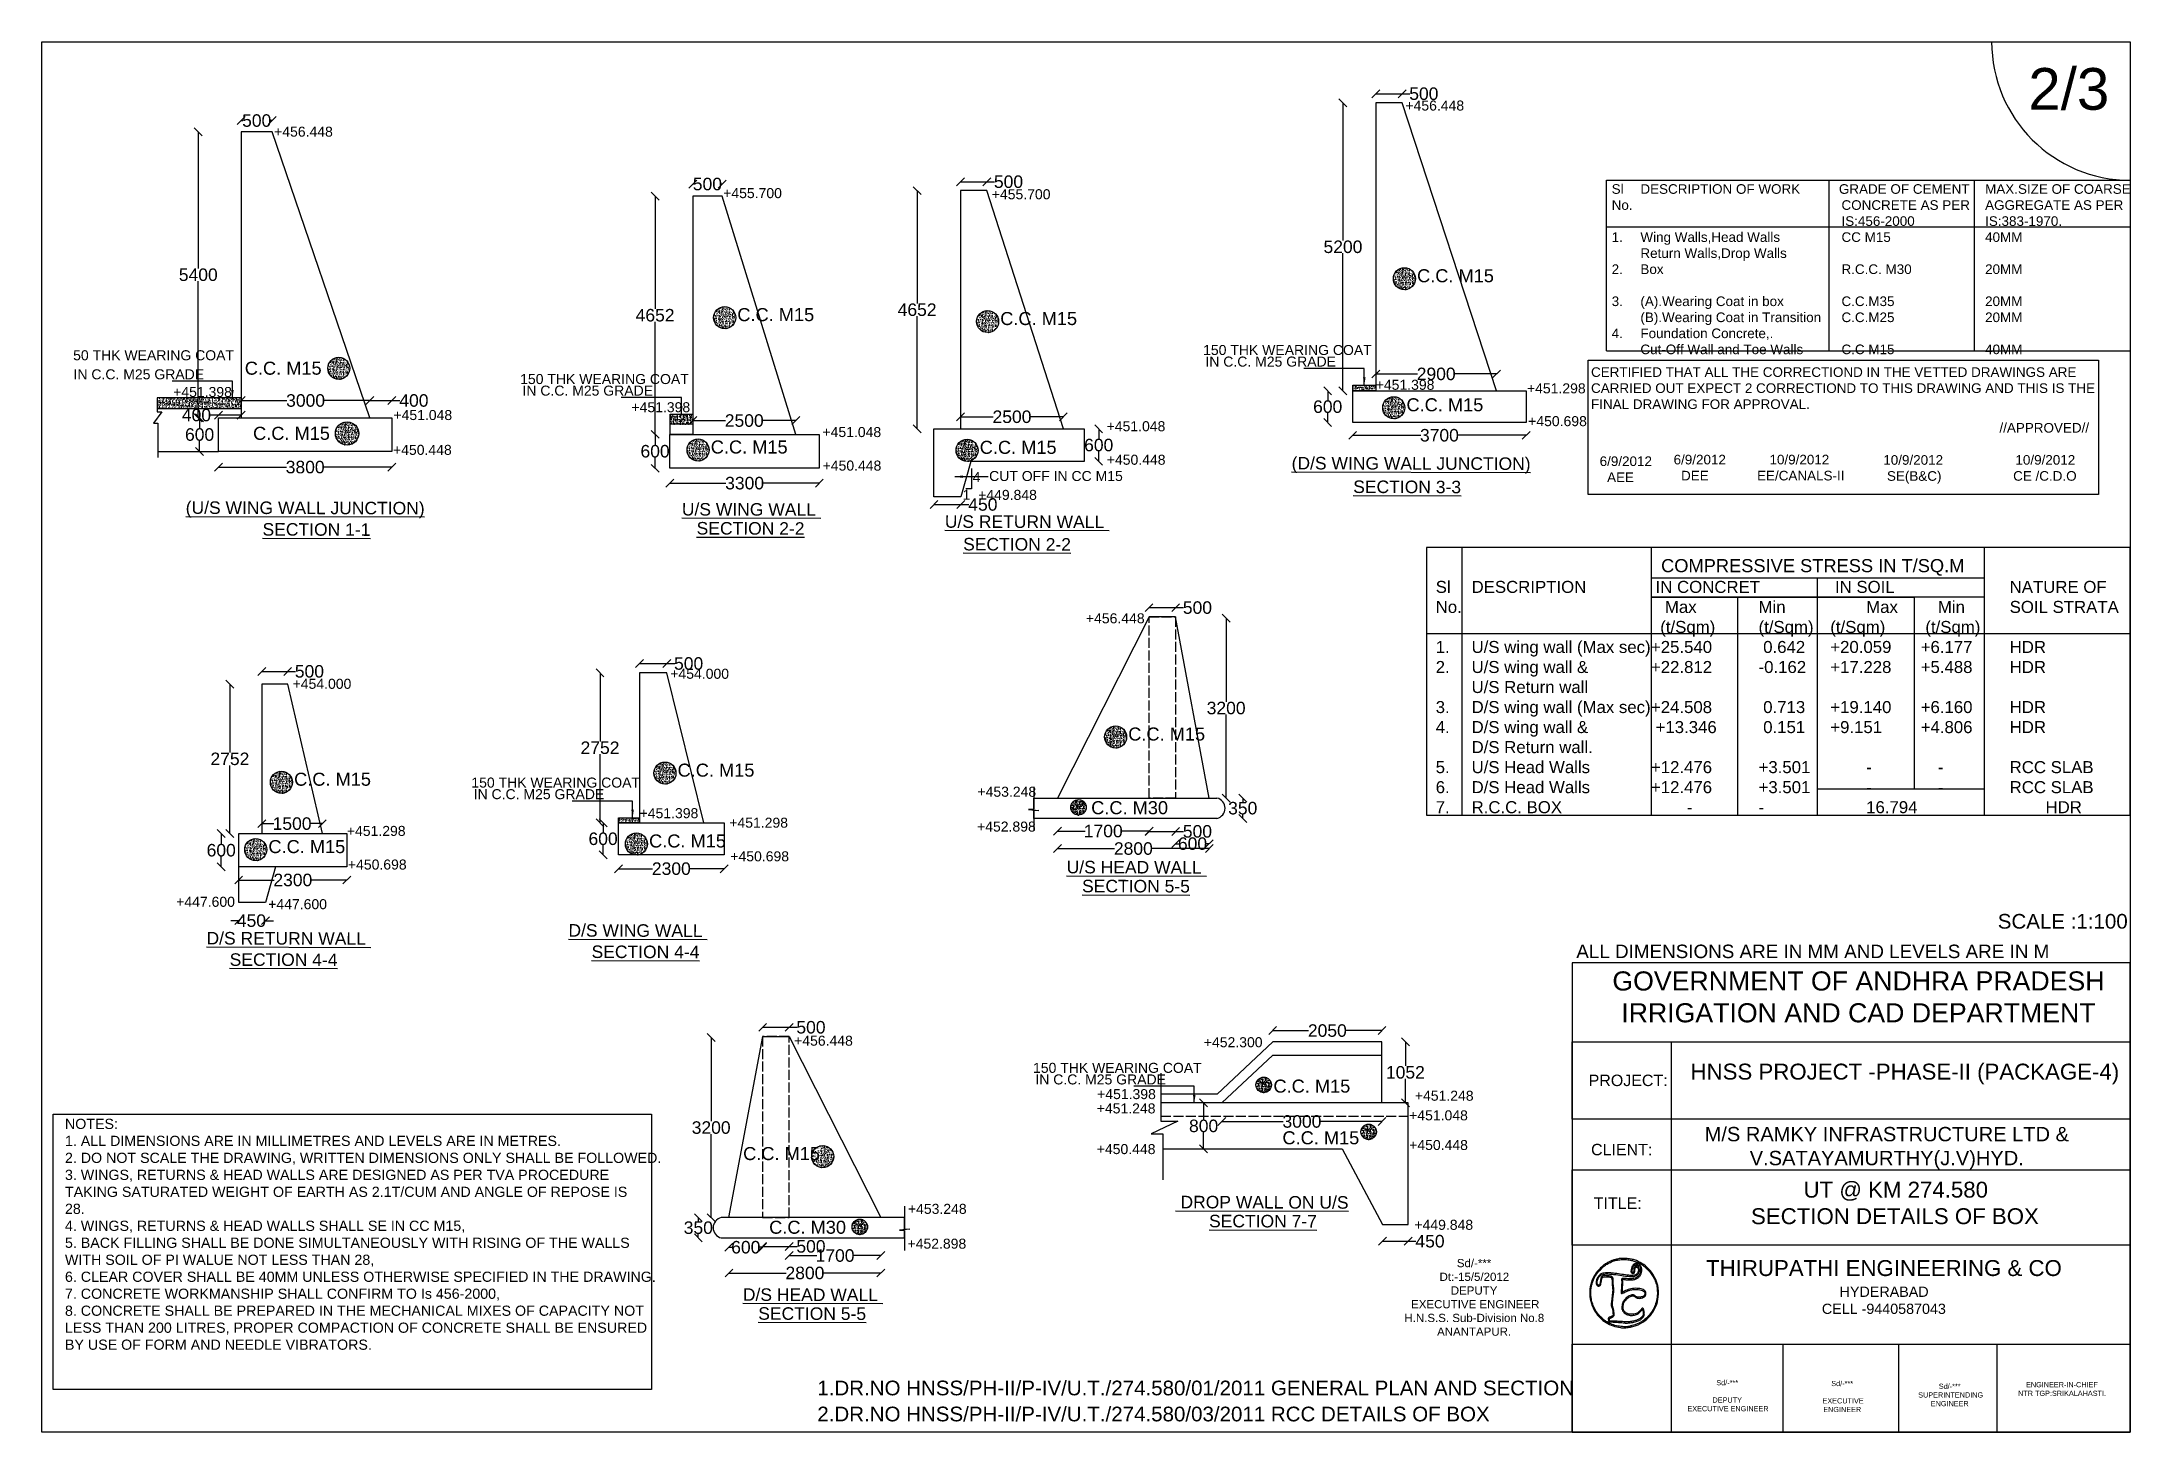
# Model space of a CAD drawing. Header units: millimetres. Extents: x 5124 to 6568637, y 2311 to 91879094.
# Drawn here: x 3757030 to 3782056, y 45941695 to 45958360 of the extents above; entities that cross this region are included whole.
import ezdxf

# ---------------------------------------------------------------- set-up
doc = ezdxf.new("R2010")
doc.units = ezdxf.units.MM
doc.header["$MEASUREMENT"] = 0
doc.linetypes.add('ACAD_ISO02W100', pattern=[15, 12, -3])
for name, color, linetype in [('DIMENSION', 7, 'Continuous'), ('DRAWING', 7, 'Continuous'), ('TEXT', 7, 'Continuous')]:
    doc.layers.add(name, color=color, linetype=linetype)
doc.styles.get("Standard").update_dxf_attribs({"font": 'arial.ttf', "height": 150})
doc.dimstyles.get("Standard").update_dxf_attribs({"dimtxt": 200, "dimasz": 110, "dimexe": 0.18, "dimexo": 0.0625, "dimgap": 0.09, "dimtad": 0, "dimtih": 1, "dimtoh": 1, "dimdec": 0, "dimzin": 0, "dimdsep": 46, "dimtxsty": 'Standard', "dimblk": 'OBLIQUE', "dimcen": 0.09, "dimse1": 1, "dimse2": 1, "dimadec": 0, "dimazin": 0, "dimtfac": 1, "dimtdec": 0, "dimtofl": 0, "dimtmove": 0, "dimatfit": 3, "dimfxl": 1, "dimtolj": 1, "dimtzin": 0, "dimarcsym": 0})
pattern_1 = [(50, (0, 0), (55.99027325, -4.898514193), [5.854598646, -64.400585106]), (355, (0, 0), (-10.8311116, 58.7171073), [4.68367892, -51.520468085]), (100.4514, (4.666, -0.41), (45.15920324, 53.81855746), [4.97564307, -54.73207546]), (46.1842, (0, 15.61), (83.31023998, -12.92063196), [8.78189797, -96.60087766]), (96.6356, (6.94, 14.536), (72.96100014, 76.04092224), [7.46346484, -82.09810008]), (351.1842, (0, 15.61), (72.96094078, 76.04097923), [7.02551838, -77.28070213]), (21, (7.806, 11.71), (46.59534959, -31.42896016), [5.854598646, -64.400585106]), (326, (7.806, 11.71), (18.99351484, 56.60616629), [4.68367892, -51.520468085]), (71.4514, (11.69, 9.09), (65.588883515, 25.17715479), [4.97564307, -54.73207546]), (37.5, (0, 0), (0.9492143, 25.986132079), [0, -50.895977563, 0, -52.301081238, 0, -51.715621373]), (7.5, (0, 0), (20.535554103, 30.788296991), [0, -29.819422437, 0, -49.725057833, 0, -19.710482108]), (327.5, (-17.408, 0), (41.670881494, -1.760662954), [0, -19.51532882, 0, -60.887825918, 0, -80.793461315]), (317.5, (-25.214, 0), (45.524279432, 7.814326587), [0, -25.369927466, 0, -40.435761315, 0, -57.37506673])]

msp = doc.modelspace()

# ---------------------------------------------------------------- texts
at = {"layer": 'DIMENSION', "insert": (3757307.5, 45945452), "char_height": 122.1165, "width": 6976.951, "attachment_point": 1}
msp.add_mtext('NOTES: \\P1. ALL DIMENSIONS ARE IN MILLIMETRES AND LEVELS ARE IN METRES. \\P2. DO NOT SCALE THE DRAWING, WRITTEN DIMENSIONS ONLY SHALL BE FOLLOWED. \\P3. WINGS, RETURNS & HEAD WALLS ARE DESIGNED AS PER TVA PROCEDURE TAKING SATURATED WEIGHT OF EARTH AS 2.1T/CUM AND ANGLE OF REPOSE IS 28. \\P4. WINGS, RETURNS & HEAD WALLS SHALL SE IN CC M15, \\P5. BACK FILLING SHALL BE DONE SIMULTANEOUSLY WITH RISING OF THE WALLS WITH SOIL OF PI WALUE NOT LESS THAN 28, \\P6. CLEAR COVER SHALL BE 40MM UNLESS OTHERWISE SPECIFIED IN THE DRAWING. \\P7. CONCRETE WORKMANSHIP SHALL CONFIRM TO Is 456-2000, \\P8. CONCRETE SHALL BE PREPARED IN THE MECHANICAL MIXES OF CAPACITY NOT LESS THAN 200 LITRES, PROPER COMPACTION OF CONCRETE SHALL BE ENSURED BY USE OF FORM AND NEEDLE VIBRATORS.', dxfattribs=at)
at = {"layer": 'DRAWING', "attachment_point": 1}
for s, insert, char_height, width in [('{\\H1.3398x;Sl^IDESCRIPTION OF WORK^I       GRADE OF CEMENT ^IMAX.SIZE OF COARSE\\PNo.^I^I^I^I^I^I^I^I\\H0.99998x;CONCRETE AS PER ^IAGGREGATE AS PER\\P^I^I^I^I^I^I^I^IIS:456-2000^I^I^IIS:383-1970.\\P1.^IWing Walls,Head Walls ^I^I^ICC M15^I^I^I^I40MM\\P^IReturn Walls,Drop Walls\\P2.^IBox^I^I^I^I^I^I^IR.C.C. M30^I^I^I20MM\\P\\P3.^I(A).Wearing Coat in box^I^I^IC.C.M35\\H0.99998x;^I^I^I^I20MM\\H0.99998x;^I\\P^I(B).Wearing Coat in Transition^IC.C.M25^I^I^I^I20MM\\H0.99998x;\\P4.^IFoundation Concrete,.\\P^ICut-Off Wall and Toe Walls^I^IC.C M15^I^I^I^I40MM\\P\\H0.99999x;^I^I^I^I}', (3775842.1, 45956653.1), 86.054, 6207.546), ('{\\H1.3398x;CERTIFIED THAT ALL THE CORRECTIOND IN THE VETTED DRAWINGS ARE CARRIED OUT EXPECT 2 CORRECTIOND TO THIS DRAWING AND THIS IS THE FINAL DRAWING FOR APPROVAL.}', (3775594.7, 45954458.7), 86.0542, 6207.546), ('\\pi2.1605;{\\H1.3398x;//APPROVED//\\P\\pi539.2;\\P\\pi193.94;10/9/2012\\P\\pi166.49;CE /C.D.O}', (3780486.4, 45953791), 86.054, 1078.393), ('{\\H1.3398x;6/9/2012\\P  AEE}', (3775697.8, 45953390.6), 86.054, 6207.546), ('{\\H1.3398x;6/9/2012\\P  DEE}', (3776584.1, 45953410.1), 86.054, 6207.546), ('\\pi193.94;{\\H1.3398x;10/9/2012\\P\\pi0.43027; EE/CANALS-II}', (3777539.1, 45953410.2), 86.054, 1078.393), ('\\pi193.94;{\\H1.3398x;10/9/2012\\P\\pi193.07; SE(B&C)}', (3778902.9, 45953405.7), 86.054, 1078.393), ('{\\H1.4574x; ^I^I^I^I^I^I  COMPRESSIVE STRESS IN T/SQ.M\\P\\H0.91933x;Sl^IDESCRIPTION^I^I IN CONCRET^I^I IN SOIL^I^I^I^INATURE OF \\PNo.^I^I^I^I^I^I   Max^I^IMin^I^I^IMax^I^IMin^I^ISOIL STRATA\\P^I^I^I^I^I^I  (t/Sqm)^I^I(t/Sqm)^I(t/Sqm)^I     (t/Sqm)\\P\\H0.9999x;1.^IU/S wing wall (Max sec)\\H1.0001x;^I+25.540^I^I 0.642^I+20.059^I    +6.177^I^IHDR\\P\\H0.9999x;2.^IU/S wing wall & ^I^I\\H1.0001x;+22.812^I^I-0.162^I+17.228^I    +5.488^I^IHDR\\P^I\\H0.99992x;U/S Return wall \\P3.^ID/S wing wall \\H0.99996x;(Max sec)\\H1.0001x;^I+24.508^I^I 0.713^I+19.140^I    +6.160^I^IHDR\\P\\H0.99992x;4.^ID/S wing wall & ^I^I \\H1.0001x;+13.346^I^I 0.151^I+9.151^I    +4.806^I^IHDR\\H0.99998x;\\P\\H0.99996x;^ID/S Return wall.\\P5.^IU/S Head Walls ^I^I+12.476^I^I+3.501^I^I-^I^I-^I^IRCC SLAB\\P6.^ID/S Head Walls ^I^I+12.476^I^I+3.501^I^I-^I^I-^I^IRCC SLAB\\P\\H0.99992x;7.^IR.C.C. BOX^I^I^I^I-^I^I-^I^I^I16.794\\H0.99992x;^I^I^I^IHDR\\H1.088x;\\P}', (3773733.3, 45952159.8), 107.4651, 9611.535)]:
    msp.add_mtext(s, dxfattribs=dict(at, insert=insert, char_height=char_height, width=width))
at = {"layer": 'TEXT'}
for s, height, p in [('2/3', 500, (3780834.5, 45957545.3)), ('+456.448', 120, (3773370.1, 45957536)), ('+456.448', 120, (3759813.6, 45957222.7)), ('+455.700', 120, (3765195.1, 45956486.2)), ('+455.700', 120, (3768413.5, 45956472.7)), (' C.C. M15  ', 156.123, (3773449.4, 45955477.9)), (' C.C. M15  ', 156.123, (3765304, 45955011.6)), (' C.C. M15  ', 156.123, (3768454.3, 45954964.9)), ('50 THK WEARING COAT ', 120, (3757405.6, 45954542.9)), ('150 THK WEARING COAT ', 120, (3770945.9, 45954605.9)), ('IN C.C. M25 GRADE', 120, (3757410, 45954314.6)), (' C.C. M15  ', 156.123, (3759401.8, 45954369.8)), ('150 THK WEARING COAT ', 120, (3762762.1, 45954257.9)), ('IN C.C. M25 GRADE', 120, (3770973.8, 45954467.1)), ('+451.398', 120, (3758604.3, 45954102.7)), ('IN C.C. M25 GRADE', 120, (3762790, 45954119.1)), ('+451.398', 120, (3773014.4, 45954188.9)), (' C.C. M15  ', 156.123, (3773322.4, 45953931.4)), ('+451.298', 120, (3774826.6, 45954146.2)), ('+451.048', 120, (3761243.5, 45953826.5)), ('+451.398', 120, (3764095.6, 45953920.2)), ('+450.698', 120, (3774841.1, 45953753.2)), (' C.C. M15  ', 156.123, (3759501, 45953589.2)), ('+451.048', 120, (3766384.6, 45953622.5)), ('+451.048', 120, (3769790.1, 45953692.5)), ('+450.448', 120, (3761238.6, 45953409.2)), (' C.C. M15  ', 156.123, (3764985.8, 45953425.4)), ('+450.448', 120, (3766386.6, 45953220.7)), (' C.C. M15  ', 156.123, (3768208.8, 45953421.4)), ('+450.448', 120, (3769792, 45953290.7)), ('4', 120, (3768185.6, 45953082.1)), ('CUT OFF IN CC M15', 120, (3768382.1, 45953095.6)), ('1', 120, (3768063.9, 45952870.4)), ('+449.848', 120, (3768250.6, 45952869.6)), ('+456.448', 120, (3769541.6, 45951390.2)), ('+454.000', 120, (3764561.4, 45950725.5)), ('+454.000', 120, (3760035.6, 45950605.2)), (' C.C. M15  ', 156.123, (3769988.3, 45949985.4)), (' C.C. M15  ', 156.123, (3759992.9, 45949443.4)), (' C.C. M15  ', 156.123, (3764587.9, 45949552.4)), ('150 THK WEARING COAT ', 120, (3762177.6, 45949421.4)), ('IN C.C. M25 GRADE', 120, (3762205.5, 45949282.6)), ('+453.248', 120, (3768242, 45949311.5)), ('+451.398', 120, (3764193.6, 45949054.7)), (' C.C. M30', 156.12, (3769544.3, 45949102.4)), ('+451.298', 120, (3760685.6, 45948842.2)), (' C.C. M15  ', 156.123, (3764246.4, 45948703.4)), ('+451.298', 120, (3765268.1, 45948940.7)), ('+452.898', 120, (3768237.1, 45948894.2)), (' C.C. M15  ', 156.123, (3759684.9, 45948635.9)), ('+450.698', 120, (3765280.6, 45948537.7)), ('+450.698', 120, (3760698.1, 45948439.2)), ('+447.600', 120, (3758640.6, 45947992.7)), ('+447.600', 120, (3759743.6, 45947964.1)), ('SCALE :1:100', 175.921, (3780468.7, 45947730.9)), ('+456.448', 120, (3766045.1, 45946327.7)), ('+452.300', 120, (3770954.5, 45946309.5)), ('150 THK WEARING COAT ', 120, (3768908.1, 45946002.4)), ('IN C.C. M25 GRADE', 120, (3768936, 45945863.6)), (' C.C. M15  ', 156.123, (3771728.5, 45945765.5)), ('+451.248', 120, (3769671.6, 45945516.2)), ('+451.398', 120, (3769676.1, 45945687.7)), ('+451.248', 120, (3773483.6, 45945668.2)), ('+451.048', 120, (3773415, 45945433)), (' C.C. M15  ', 156.123, (3765373.4, 45944956.9)), ('+450.448', 120, (3769671.6, 45945028.7)), (' C.C. M15  ', 156.123, (3771836.1, 45945146.2)), ('+450.448', 120, (3773415.6, 45945077.7)), ('+453.248', 120, (3767409, 45944312.5)), (' C.C. M30  ', 156.123, (3765685.4, 45944073.9)), ('+449.848', 120, (3773478.1, 45944121.2)), ('+452.898', 120, (3767404.1, 45943895.2))]:
    msp.add_text(s, height=height, dxfattribs=at).set_placement(p)
for s, p in [('%%U(D/S WING WALL JUNCTION)', (3772006.7, 45953235.4)), ('%%USECTION 3-3', (3772744.7, 45952952.2)), ('%%U(U/S WING WALL JUNCTION)', (3758754.2, 45952702.3)), ('%%UU/S WING WALL ', (3764699.6, 45952682.6)), ('%%USECTION 1-1', (3759675, 45952441.7)), ('%%USECTION 2-2', (3764876.8, 45952454.7)), ('%%UU/S RETURN WALL ', (3767851.1, 45952535.6)), ('%%USECTION 2-2', (3768070, 45952264.1)), ('%%UU/S HEAD WALL ', (3769310.9, 45948393.9)), ('%%USECTION 5-5', (3769495.3, 45948167.1)), ('%%UD/S RETURN WALL ', (3759003.6, 45947541.5)), ('%%UD/S WING WALL ', (3763340.5, 45947635.4)), ('%%USECTION 4-4', (3759281, 45947285.2)), ('%%USECTION 4-4', (3763617.8, 45947379.1)), ('%%U DROP WALL ON U/S', (3770616.5, 45944379.4)), ('%%USECTION 7-7', (3771017.1, 45944151.7)), ('%%UD/S HEAD WALL ', (3765430.7, 45943270.4)), ('%%USECTION 5-5', (3765615, 45943043.6))]:
    msp.add_text(s, height=150, rotation=359.8588, dxfattribs=at).set_placement(p)
at = {"layer": 'TEXT', "attachment_point": 1}
for s, insert, char_height, width in [('ALL DIMENSIONS ARE IN MM AND LEVELS ARE IN M', (3775418, 45947539.2), 161.561, 5765.526), ('PROJECT:', (3775566.3, 45945980.9), 137.03, 1278.557), ('\\pi9.7782;M/S RAMKY INFRASTRUCTURE LTD &\\P\\pi549.79;V.SATAYAMURTHY(J.V)HYD.', (3776946.4, 45945354.2), 172.026, 4362.324), ('CLIENT:', (3775595.3, 45945151.5), 137.03, 1278.557), ('\\pi1872;UT @ KM 274.580\\P\\pi1242.4;SECTION DETAILS OF BOX', (3776269.2, 45944697.8), 190.737, 5921.009), ('TITLE:', (3775626.9, 45944509.3), 137.03, 743.072), ('\\pi634.18;Sd/-***\\P\\pi427.1;Dt:-15/5/2012\\P\\pi561.92;DEPUTY \\P\\pi48.188; EXECUTIVE ENGINEER\\P\\pi6.0051;H.N.S.S. Sub-Division No.8\\P\\pi397.59;ANANTAPUR.', (3773352.4, 45943771.8), 98.551, 1670.567), ('\\pi837.74;THIRUPATHI ENGINEERING & CO\\P\\pi2438.7;{\\H0.64302x;HYDERABAD\\P\\pi2225.6;CELL -9440587043}', (3776135.3, 45943758.3), 190.737, 5921.009), ('1.DR.NO HNSS/PH-II/P-IV/U.T./274.580/01/2011 GENERAL PLAN AND SECTION', (3766323.2, 45942313.5), 175.921, 9248.75), ('\\pi1436;Sd/-***\\P\\pi1563.1;\\P\\pi1390.4;DEPUTY \\P\\pi1065.7; EXECUTIVE ENGINEER', (3775659.8, 45942320.2), 62.284, 3126.241), ('\\pi1436;Sd/-***\\P\\pi1551; \\P\\pi1306.8; EXECUTIVE \\P\\pi1339.9;ENGINEER', (3777037.6, 45942310.3), 62.284, 3126.241), ('\\pi1436;Sd/-***\\P\\pi1164.6; SUPERINTENDING  \\P\\pi1339.9;ENGINEER', (3778326, 45942277.1), 62.284, 3126.241), ('\\pi511.44; \\P\\pi523.53;\\P\\pi98.73;ENGINEER-IN-CHIEF\\P\\pi3.6253;NTR TGP:SRIKALAHASTI.', (3780708.3, 45942504.1), 62.284, 1047.052), ('2.DR.NO HNSS/PH-II/P-IV/U.T./274.580/03/2011 RCC DETAILS OF BOX', (3766322.9, 45942001.6), 175.921, 9248.75)]:
    msp.add_mtext(s, dxfattribs=dict(at, insert=insert, char_height=char_height, width=width))
at = {"layer": 'TEXT', "color": 7, "width": 6527.509, "attachment_point": 5}
for s, insert, char_height in [('GOVERNMENT OF ANDHRA PRADESH\\PIRRIGATION AND CAD DEPARTMENT', (3778799, 45946911.5), 228.885), ('HNSS PROJECT -PHASE-II (PACKAGE-4)', (3779355.2, 45945988.6), 190.737)]:
    msp.add_mtext(s, dxfattribs=dict(at, insert=insert, char_height=char_height))

# ---------------------------------------------------------------- blocks, each defined once
blk = doc.blocks.new('_Oblique')
at = {"color": 0, "linetype": 'ByBlock', "lineweight": -2}
blk.add_line((-0.5, -0.5), (0.5, 0.5), dxfattribs=at)
blk = doc.blocks.new('*D74')
at = {"layer": 'Defpoints', "color": 0, "transparency": 16777216}
for p in [(3759790, 45957415), (3759420, 45957281), (3759790, 45957281)]:
    blk.add_point(p, dxfattribs=at)
at = {"layer": 'DIMENSION', "color": 0, "lineweight": -2, "transparency": 16777216}
for p, q in [((3759420, 45957415), (3759440, 45957415)), ((3759790, 45957415), (3759771, 45957415))]:
    blk.add_line(p, q, dxfattribs=at)
at = {"layer": 'DIMENSION', "color": 0, "lineweight": -2, "transparency": 16777216, "xscale": 95, "yscale": 95, "zscale": 95, "rotation": 180}
blk.add_blockref('_Oblique', (3759420, 45957415), dxfattribs=at)
at = {"layer": 'DIMENSION', "color": 0, "lineweight": -2, "transparency": 16777216, "xscale": 95, "yscale": 95, "zscale": 95}
blk.add_blockref('_Oblique', (3759790, 45957415), dxfattribs=at)
at = {"layer": 'DIMENSION', "color": 0, "transparency": 16777216, "insert": (3759605, 45957415), "char_height": 150, "attachment_point": 5}
blk.add_mtext('\\A1;500', dxfattribs=at)
blk = doc.blocks.new('*D75')
at = {"layer": 'Defpoints', "color": 0, "transparency": 16777216}
for p in [(3759420, 45957281), (3758905, 45953853), (3759420, 45953853)]:
    blk.add_point(p, dxfattribs=at)
at = {"layer": 'DIMENSION', "color": 0, "lineweight": -2, "transparency": 16777216}
for p, q in [((3758905, 45957281), (3758905, 45955644)), ((3758905, 45953853), (3758905, 45955491))]:
    blk.add_line(p, q, dxfattribs=at)
at = {"layer": 'DIMENSION', "color": 0, "lineweight": -2, "transparency": 16777216, "xscale": 95, "yscale": 95, "zscale": 95}
for p, rotation in [((3758905, 45957281), 90), ((3758905, 45953853), 270)]:
    blk.add_blockref('_Oblique', p, dxfattribs=dict(at, rotation=rotation))
at = {"layer": 'DIMENSION', "color": 0, "transparency": 16777216, "insert": (3758905, 45955567), "char_height": 150, "attachment_point": 5}
blk.add_mtext('\\A1;5400', dxfattribs=at)
blk = doc.blocks.new('*D76')
at = {"layer": 'Defpoints', "color": 0, "transparency": 16777216}
for p in [(3759147, 45953886), (3759147, 45953853), (3759420, 45953853)]:
    blk.add_point(p, dxfattribs=at)
at = {"layer": 'DIMENSION', "color": 0, "lineweight": -2, "transparency": 16777216}
for p, q in [((3759147, 45953886), (3759052, 45953886)), ((3759420, 45953886), (3759147, 45953886))]:
    blk.add_line(p, q, dxfattribs=at)
at = {"layer": 'DIMENSION', "color": 0, "lineweight": -2, "transparency": 16777216, "xscale": 95, "yscale": 95, "zscale": 95, "rotation": 180}
blk.add_blockref('_Oblique', (3759147, 45953886), dxfattribs=at)
at = {"layer": 'DIMENSION', "color": 0, "lineweight": -2, "transparency": 16777216, "xscale": 95, "yscale": 95, "zscale": 95}
blk.add_blockref('_Oblique', (3759420, 45953886), dxfattribs=at)
at = {"layer": 'DIMENSION', "color": 0, "transparency": 16777216, "insert": (3758883, 45953886), "char_height": 150, "attachment_point": 5}
blk.add_mtext('\\A1;400', dxfattribs=at)
blk = doc.blocks.new('*D77')
at = {"layer": 'Defpoints', "color": 0, "transparency": 16777216}
for p in [(3759147, 45953853), (3758921, 45953451), (3759147, 45953451)]:
    blk.add_point(p, dxfattribs=at)
at = {"layer": 'DIMENSION', "color": 0, "lineweight": -2, "transparency": 16777216}
for p, q in [((3758921, 45953853), (3758921, 45953729)), ((3758921, 45953451), (3758921, 45953575))]:
    blk.add_line(p, q, dxfattribs=at)
at = {"layer": 'DIMENSION', "color": 0, "lineweight": -2, "transparency": 16777216, "xscale": 95, "yscale": 95, "zscale": 95}
for p, rotation in [((3758921, 45953853), 90), ((3758921, 45953451), 270)]:
    blk.add_blockref('_Oblique', p, dxfattribs=dict(at, rotation=rotation))
at = {"layer": 'DIMENSION', "color": 0, "transparency": 16777216, "insert": (3758921, 45953652), "char_height": 150, "attachment_point": 5}
blk.add_mtext('\\A1;600', dxfattribs=at)
blk = doc.blocks.new('*D78')
at = {"layer": 'Defpoints', "color": 0, "transparency": 16777216}
for p in [(3759147, 45953451), (3761226, 45953451), (3761226, 45953262)]:
    blk.add_point(p, dxfattribs=at)
at = {"layer": 'DIMENSION', "color": 0, "lineweight": -2, "transparency": 16777216}
for p, q in [((3759147, 45953262), (3759963, 45953262)), ((3761226, 45953262), (3760410, 45953262))]:
    blk.add_line(p, q, dxfattribs=at)
at = {"layer": 'DIMENSION', "color": 0, "lineweight": -2, "transparency": 16777216, "xscale": 95, "yscale": 95, "zscale": 95, "rotation": 180}
blk.add_blockref('_Oblique', (3759147, 45953262), dxfattribs=at)
at = {"layer": 'DIMENSION', "color": 0, "lineweight": -2, "transparency": 16777216, "xscale": 95, "yscale": 95, "zscale": 95}
blk.add_blockref('_Oblique', (3761226, 45953262), dxfattribs=at)
at = {"layer": 'DIMENSION', "color": 0, "transparency": 16777216, "insert": (3760186, 45953262), "char_height": 150, "attachment_point": 5}
blk.add_mtext('\\A1;3800', dxfattribs=at)
blk = doc.blocks.new('*D79')
at = {"layer": 'Defpoints', "color": 0, "transparency": 16777216}
for p in [(3764830, 45956654), (3764830, 45956509), (3765182, 45956509)]:
    blk.add_point(p, dxfattribs=at)
at = {"layer": 'DIMENSION', "color": 0, "lineweight": -2, "transparency": 16777216}
for p, q in [((3764830, 45956654), (3764840, 45956654)), ((3765182, 45956654), (3765171, 45956654))]:
    blk.add_line(p, q, dxfattribs=at)
at = {"layer": 'DIMENSION', "color": 0, "lineweight": -2, "transparency": 16777216, "xscale": 95, "yscale": 95, "zscale": 95, "rotation": 180}
blk.add_blockref('_Oblique', (3764830, 45956654), dxfattribs=at)
at = {"layer": 'DIMENSION', "color": 0, "lineweight": -2, "transparency": 16777216, "xscale": 95, "yscale": 95, "zscale": 95}
blk.add_blockref('_Oblique', (3765182, 45956654), dxfattribs=at)
at = {"layer": 'DIMENSION', "color": 0, "transparency": 16777216, "insert": (3765006, 45956654), "char_height": 150, "attachment_point": 5}
blk.add_mtext('\\A1;500', dxfattribs=at)
blk = doc.blocks.new('*D80')
at = {"layer": 'Defpoints', "color": 0, "transparency": 16777216}
for p in [(3764830, 45956509), (3764379, 45953655), (3764830, 45953655)]:
    blk.add_point(p, dxfattribs=at)
at = {"layer": 'DIMENSION', "color": 0, "lineweight": -2, "transparency": 16777216}
for p, q in [((3764379, 45956509), (3764379, 45955159)), ((3764379, 45953655), (3764379, 45955005))]:
    blk.add_line(p, q, dxfattribs=at)
at = {"layer": 'DIMENSION', "color": 0, "lineweight": -2, "transparency": 16777216, "xscale": 95, "yscale": 95, "zscale": 95}
for p, rotation in [((3764379, 45956509), 90), ((3764379, 45953655), 270)]:
    blk.add_blockref('_Oblique', p, dxfattribs=dict(at, rotation=rotation))
at = {"layer": 'DIMENSION', "color": 0, "transparency": 16777216, "insert": (3764379, 45955082), "char_height": 150, "attachment_point": 5}
blk.add_mtext('\\A1;4652', dxfattribs=at)
blk = doc.blocks.new('*D81')
at = {"layer": 'Defpoints', "color": 0, "transparency": 16777216}
for p in [(3764379, 45953655), (3764557, 45953655), (3764557, 45953248)]:
    blk.add_point(p, dxfattribs=at)
at = {"layer": 'DIMENSION', "color": 0, "lineweight": -2, "transparency": 16777216}
for p, q in [((3764379, 45953655), (3764379, 45953528)), ((3764379, 45953248), (3764379, 45953375))]:
    blk.add_line(p, q, dxfattribs=at)
at = {"layer": 'DIMENSION', "color": 0, "lineweight": -2, "transparency": 16777216, "xscale": 95, "yscale": 95, "zscale": 95}
for p, rotation in [((3764379, 45953655), 90), ((3764379, 45953248), 270)]:
    blk.add_blockref('_Oblique', p, dxfattribs=dict(at, rotation=rotation))
at = {"layer": 'DIMENSION', "color": 0, "transparency": 16777216, "insert": (3764379, 45953452), "char_height": 150, "attachment_point": 5}
blk.add_mtext('\\A1;600', dxfattribs=at)
blk = doc.blocks.new('*D82')
at = {"layer": 'Defpoints', "color": 0, "transparency": 16777216}
for p in [(3764830, 45953655), (3766064.5, 45953819.5), (3766064.5, 45953655)]:
    blk.add_point(p, dxfattribs=at)
at = {"layer": 'DIMENSION', "color": 0, "lineweight": -2, "transparency": 16777216}
for p, q in [((3764830, 45953819.5), (3765222.16, 45953819.5)), ((3766064.5, 45953819.5), (3765672.34, 45953819.5))]:
    blk.add_line(p, q, dxfattribs=at)
at = {"layer": 'DIMENSION', "color": 0, "lineweight": -2, "transparency": 16777216, "xscale": 95, "yscale": 95, "zscale": 95, "rotation": 180}
blk.add_blockref('_Oblique', (3764830, 45953819.5), dxfattribs=at)
at = {"layer": 'DIMENSION', "color": 0, "lineweight": -2, "transparency": 16777216, "xscale": 95, "yscale": 95, "zscale": 95}
blk.add_blockref('_Oblique', (3766064.5, 45953819.5), dxfattribs=at)
at = {"layer": 'DIMENSION', "color": 0, "transparency": 16777216, "insert": (3765447.25, 45953819.5), "char_height": 150, "attachment_point": 5}
blk.add_mtext('\\A1;2500', dxfattribs=at)
blk = doc.blocks.new('*D83')
at = {"layer": 'Defpoints', "color": 0, "transparency": 16777216}
for p in [(3764557, 45953248), (3766347, 45953248), (3766347, 45953069.5)]:
    blk.add_point(p, dxfattribs=at)
at = {"layer": 'DIMENSION', "color": 0, "lineweight": -2, "transparency": 16777216}
for p, q in [((3764557, 45953069.5), (3765228.24015, 45953069.5)), ((3766347, 45953069.5), (3765675.75985, 45953069.5))]:
    blk.add_line(p, q, dxfattribs=at)
at = {"layer": 'DIMENSION', "color": 0, "lineweight": -2, "transparency": 16777216, "xscale": 95, "yscale": 95, "zscale": 95, "rotation": 180}
blk.add_blockref('_Oblique', (3764557, 45953069.5), dxfattribs=at)
at = {"layer": 'DIMENSION', "color": 0, "lineweight": -2, "transparency": 16777216, "xscale": 95, "yscale": 95, "zscale": 95}
blk.add_blockref('_Oblique', (3766347, 45953069.5), dxfattribs=at)
at = {"layer": 'DIMENSION', "color": 0, "transparency": 16777216, "insert": (3765452, 45953069.5), "char_height": 150, "attachment_point": 5}
blk.add_mtext('\\A1;3300', dxfattribs=at)
blk = doc.blocks.new('*D84')
at = {"layer": 'Defpoints', "color": 0, "transparency": 16777216}
for p in [(3769271.5, 45953865), (3768040, 45953719.5), (3769271.5, 45953719.5)]:
    blk.add_point(p, dxfattribs=at)
at = {"layer": 'DIMENSION', "color": 0, "lineweight": -2, "transparency": 16777216}
for p, q in [((3768040, 45953865), (3768430.66, 45953865)), ((3769271.5, 45953865), (3768880.84, 45953865))]:
    blk.add_line(p, q, dxfattribs=at)
at = {"layer": 'DIMENSION', "color": 0, "lineweight": -2, "transparency": 16777216, "xscale": 95, "yscale": 95, "zscale": 95, "rotation": 180}
blk.add_blockref('_Oblique', (3768040, 45953865), dxfattribs=at)
at = {"layer": 'DIMENSION', "color": 0, "lineweight": -2, "transparency": 16777216, "xscale": 95, "yscale": 95, "zscale": 95}
blk.add_blockref('_Oblique', (3769271.5, 45953865), dxfattribs=at)
at = {"layer": 'DIMENSION', "color": 0, "transparency": 16777216, "insert": (3768655.75, 45953865), "char_height": 150, "attachment_point": 5}
blk.add_mtext('\\A1;2500', dxfattribs=at)
blk = doc.blocks.new('*D85')
at = {"layer": 'Defpoints', "color": 0, "transparency": 16777216}
for p in [(3767721, 45952904), (3768043, 45952904), (3768043, 45952814)]:
    blk.add_point(p, dxfattribs=at)
at = {"layer": 'DIMENSION', "color": 0, "lineweight": -2, "transparency": 16777216}
for p, q in [((3767721, 45952814), (3768043, 45952814)), ((3768043, 45952814), (3768138, 45952814))]:
    blk.add_line(p, q, dxfattribs=at)
at = {"layer": 'DIMENSION', "color": 0, "lineweight": -2, "transparency": 16777216, "xscale": 95, "yscale": 95, "zscale": 95, "rotation": 180}
blk.add_blockref('_Oblique', (3767721, 45952814), dxfattribs=at)
at = {"layer": 'DIMENSION', "color": 0, "lineweight": -2, "transparency": 16777216, "xscale": 95, "yscale": 95, "zscale": 95}
blk.add_blockref('_Oblique', (3768043, 45952814), dxfattribs=at)
at = {"layer": 'DIMENSION', "color": 0, "transparency": 16777216, "insert": (3768307, 45952814), "char_height": 150, "attachment_point": 5}
blk.add_mtext('\\A1;450', dxfattribs=at)
blk = doc.blocks.new('*D86')
at = {"layer": 'Defpoints', "color": 0, "transparency": 16777216}
for p in [(3769522, 45953720), (3769522, 45953332), (3769695, 45953332)]:
    blk.add_point(p, dxfattribs=at)
at = {"layer": 'DIMENSION', "color": 0, "lineweight": -2, "transparency": 16777216}
for p, q in [((3769695, 45953720), (3769695, 45953602)), ((3769695, 45953332), (3769695, 45953449))]:
    blk.add_line(p, q, dxfattribs=at)
at = {"layer": 'DIMENSION', "color": 0, "lineweight": -2, "transparency": 16777216, "xscale": 95, "yscale": 95, "zscale": 95}
for p, rotation in [((3769695, 45953720), 90), ((3769695, 45953332), 270)]:
    blk.add_blockref('_Oblique', p, dxfattribs=dict(at, rotation=rotation))
at = {"layer": 'DIMENSION', "color": 0, "transparency": 16777216, "insert": (3769695, 45953526), "char_height": 150, "attachment_point": 5}
blk.add_mtext('\\A1;600', dxfattribs=at)
blk = doc.blocks.new('*D87')
at = {"layer": 'Defpoints', "color": 0, "transparency": 16777216}
for p in [(3767519, 45956576), (3768040, 45956576), (3767721, 45953720)]:
    blk.add_point(p, dxfattribs=at)
at = {"layer": 'DIMENSION', "color": 0, "lineweight": -2, "transparency": 16777216}
for p, q in [((3767519, 45956576), (3767519, 45955224)), ((3767519, 45953720), (3767519, 45955071))]:
    blk.add_line(p, q, dxfattribs=at)
at = {"layer": 'DIMENSION', "color": 0, "lineweight": -2, "transparency": 16777216, "xscale": 95, "yscale": 95, "zscale": 95}
for p, rotation in [((3767519, 45956576), 90), ((3767519, 45953720), 270)]:
    blk.add_blockref('_Oblique', p, dxfattribs=dict(at, rotation=rotation))
at = {"layer": 'DIMENSION', "color": 0, "transparency": 16777216, "insert": (3767519, 45955148), "char_height": 150, "attachment_point": 5}
blk.add_mtext('\\A1;4652', dxfattribs=at)
blk = doc.blocks.new('*D88')
at = {"layer": 'Defpoints', "color": 0, "transparency": 16777216}
for p in [(3768353, 45956682), (3768040, 45956576), (3768353, 45956576)]:
    blk.add_point(p, dxfattribs=at)
at = {"layer": 'DIMENSION', "color": 0, "lineweight": -2, "transparency": 16777216}
for p, q in [((3768040, 45956682), (3768353, 45956682)), ((3768353, 45956682), (3768448, 45956682))]:
    blk.add_line(p, q, dxfattribs=at)
at = {"layer": 'DIMENSION', "color": 0, "lineweight": -2, "transparency": 16777216, "xscale": 95, "yscale": 95, "zscale": 95, "rotation": 180}
blk.add_blockref('_Oblique', (3768040, 45956682), dxfattribs=at)
at = {"layer": 'DIMENSION', "color": 0, "lineweight": -2, "transparency": 16777216, "xscale": 95, "yscale": 95, "zscale": 95}
blk.add_blockref('_Oblique', (3768353, 45956682), dxfattribs=at)
at = {"layer": 'DIMENSION', "color": 0, "transparency": 16777216, "insert": (3768614, 45956682), "char_height": 150, "attachment_point": 5}
blk.add_mtext('\\A1;500', dxfattribs=at)
blk = doc.blocks.new('*D89')
at = {"layer": 'Defpoints', "color": 0, "transparency": 16777216}
for p in [(3773016, 45957628), (3773330, 45957737), (3773330, 45957628)]:
    blk.add_point(p, dxfattribs=at)
at = {"layer": 'DIMENSION', "color": 0, "lineweight": -2, "transparency": 16777216}
for p, q in [((3773016, 45957737), (3773330, 45957737)), ((3773330, 45957737), (3773425, 45957737))]:
    blk.add_line(p, q, dxfattribs=at)
at = {"layer": 'DIMENSION', "color": 0, "lineweight": -2, "transparency": 16777216, "xscale": 95, "yscale": 95, "zscale": 95, "rotation": 180}
blk.add_blockref('_Oblique', (3773016, 45957737), dxfattribs=at)
at = {"layer": 'DIMENSION', "color": 0, "lineweight": -2, "transparency": 16777216, "xscale": 95, "yscale": 95, "zscale": 95}
blk.add_blockref('_Oblique', (3773330, 45957737), dxfattribs=at)
at = {"layer": 'DIMENSION', "color": 0, "transparency": 16777216, "insert": (3773591, 45957737), "char_height": 150, "attachment_point": 5}
blk.add_mtext('\\A1;500', dxfattribs=at)
blk = doc.blocks.new('*D90')
at = {"layer": 'Defpoints', "color": 0, "transparency": 16777216}
for p in [(3773016, 45957628), (3772622, 45954175), (3773016, 45954175)]:
    blk.add_point(p, dxfattribs=at)
at = {"layer": 'DIMENSION', "color": 0, "lineweight": -2, "transparency": 16777216}
for p, q in [((3772622, 45957628), (3772622, 45955978)), ((3772622, 45954175), (3772622, 45955825))]:
    blk.add_line(p, q, dxfattribs=at)
at = {"layer": 'DIMENSION', "color": 0, "lineweight": -2, "transparency": 16777216, "xscale": 95, "yscale": 95, "zscale": 95}
for p, rotation in [((3772622, 45957628), 90), ((3772622, 45954175), 270)]:
    blk.add_blockref('_Oblique', p, dxfattribs=dict(at, rotation=rotation))
at = {"layer": 'DIMENSION', "color": 0, "transparency": 16777216, "insert": (3772622, 45955902), "char_height": 150, "attachment_point": 5}
blk.add_mtext('\\A1;5200', dxfattribs=at)
blk = doc.blocks.new('*D91')
at = {"layer": 'Defpoints', "color": 0, "transparency": 16777216}
for p in [(3772740, 45954175), (3772439, 45953796), (3772740, 45953796)]:
    blk.add_point(p, dxfattribs=at)
at = {"layer": 'DIMENSION', "color": 0, "lineweight": -2, "transparency": 16777216}
for p, q in [((3772439, 45954175), (3772439, 45954062)), ((3772439, 45953796), (3772439, 45953909))]:
    blk.add_line(p, q, dxfattribs=at)
at = {"layer": 'DIMENSION', "color": 0, "lineweight": -2, "transparency": 16777216, "xscale": 95, "yscale": 95, "zscale": 95}
for p, rotation in [((3772439, 45954175), 90), ((3772439, 45953796), 270)]:
    blk.add_blockref('_Oblique', p, dxfattribs=dict(at, rotation=rotation))
at = {"layer": 'DIMENSION', "color": 0, "transparency": 16777216, "insert": (3772439, 45953986), "char_height": 150, "attachment_point": 5}
blk.add_mtext('\\A1;600', dxfattribs=at)
blk = doc.blocks.new('*D92')
at = {"layer": 'Defpoints', "color": 0, "transparency": 16777216}
for p in [(3772738.5, 45953796), (3774817, 45953796), (3774817, 45953643.5)]:
    blk.add_point(p, dxfattribs=at)
at = {"layer": 'DIMENSION', "color": 0, "lineweight": -2, "transparency": 16777216}
for p, q in [((3772738.5, 45953643.5), (3773553.99015, 45953643.5)), ((3774817, 45953643.5), (3774001.50985, 45953643.5))]:
    blk.add_line(p, q, dxfattribs=at)
at = {"layer": 'DIMENSION', "color": 0, "lineweight": -2, "transparency": 16777216, "xscale": 95, "yscale": 95, "zscale": 95, "rotation": 180}
blk.add_blockref('_Oblique', (3772738.5, 45953643.5), dxfattribs=at)
at = {"layer": 'DIMENSION', "color": 0, "lineweight": -2, "transparency": 16777216, "xscale": 95, "yscale": 95, "zscale": 95}
blk.add_blockref('_Oblique', (3774817, 45953643.5), dxfattribs=at)
at = {"layer": 'DIMENSION', "color": 0, "transparency": 16777216, "insert": (3773777.75, 45953643.5), "char_height": 150, "attachment_point": 5}
blk.add_mtext('\\A1;3700', dxfattribs=at)
blk = doc.blocks.new('*D93')
at = {"layer": 'Defpoints', "color": 0, "transparency": 16777216}
for p in [(3774462, 45954378.5), (3773016, 45954175), (3774462, 45954175)]:
    blk.add_point(p, dxfattribs=at)
at = {"layer": 'DIMENSION', "color": 0, "lineweight": -2, "transparency": 16777216}
for p, q in [((3773016, 45954378.5), (3773513.91, 45954378.5)), ((3774462, 45954378.5), (3773964.09, 45954378.5))]:
    blk.add_line(p, q, dxfattribs=at)
at = {"layer": 'DIMENSION', "color": 0, "lineweight": -2, "transparency": 16777216, "xscale": 95, "yscale": 95, "zscale": 95, "rotation": 180}
blk.add_blockref('_Oblique', (3773016, 45954378.5), dxfattribs=at)
at = {"layer": 'DIMENSION', "color": 0, "lineweight": -2, "transparency": 16777216, "xscale": 95, "yscale": 95, "zscale": 95}
blk.add_blockref('_Oblique', (3774462, 45954378.5), dxfattribs=at)
at = {"layer": 'DIMENSION', "color": 0, "transparency": 16777216, "insert": (3773739, 45954378.5), "char_height": 150, "attachment_point": 5}
blk.add_mtext('\\A1;2900', dxfattribs=at)
blk = doc.blocks.new('*D94')
at = {"layer": 'Defpoints', "color": 0, "transparency": 16777216}
for p in [(3759666, 45950660), (3759976, 45950814), (3759976, 45950660)]:
    blk.add_point(p, dxfattribs=at)
at = {"layer": 'DIMENSION', "color": 0, "lineweight": -2, "transparency": 16777216}
for p, q in [((3759666, 45950814), (3759976, 45950814)), ((3759976, 45950814), (3760072, 45950814))]:
    blk.add_line(p, q, dxfattribs=at)
at = {"layer": 'DIMENSION', "color": 0, "lineweight": -2, "transparency": 16777216, "xscale": 95, "yscale": 95, "zscale": 95, "rotation": 180}
blk.add_blockref('_Oblique', (3759666, 45950814), dxfattribs=at)
at = {"layer": 'DIMENSION', "color": 0, "lineweight": -2, "transparency": 16777216, "xscale": 95, "yscale": 95, "zscale": 95}
blk.add_blockref('_Oblique', (3759976, 45950814), dxfattribs=at)
at = {"layer": 'DIMENSION', "color": 0, "transparency": 16777216, "insert": (3760237, 45950814), "char_height": 150, "attachment_point": 5}
blk.add_mtext('\\A1;500', dxfattribs=at)
blk = doc.blocks.new('*D95')
at = {"layer": 'Defpoints', "color": 0, "transparency": 16777216}
for p in [(3759666, 45950660), (3759284, 45948870), (3759666, 45948870)]:
    blk.add_point(p, dxfattribs=at)
at = {"layer": 'DIMENSION', "color": 0, "lineweight": -2, "transparency": 16777216}
for p, q in [((3759284, 45950660), (3759284, 45949842)), ((3759284, 45948870), (3759284, 45949688))]:
    blk.add_line(p, q, dxfattribs=at)
at = {"layer": 'DIMENSION', "color": 0, "lineweight": -2, "transparency": 16777216, "xscale": 95, "yscale": 95, "zscale": 95}
for p, rotation in [((3759284, 45950660), 90), ((3759284, 45948870), 270)]:
    blk.add_blockref('_Oblique', p, dxfattribs=dict(at, rotation=rotation))
at = {"layer": 'DIMENSION', "color": 0, "transparency": 16777216, "insert": (3759284, 45949765), "char_height": 150, "attachment_point": 5}
blk.add_mtext('\\A1;2752', dxfattribs=at)
blk = doc.blocks.new('*D96')
at = {"layer": 'Defpoints', "color": 0, "transparency": 16777216}
for p in [(3759390, 45948870), (3759180, 45948471), (3759390, 45948471)]:
    blk.add_point(p, dxfattribs=at)
at = {"layer": 'DIMENSION', "color": 0, "lineweight": -2, "transparency": 16777216}
for p, q in [((3759180, 45948870), (3759180, 45948747)), ((3759180, 45948471), (3759180, 45948594))]:
    blk.add_line(p, q, dxfattribs=at)
at = {"layer": 'DIMENSION', "color": 0, "lineweight": -2, "transparency": 16777216, "xscale": 95, "yscale": 95, "zscale": 95}
for p, rotation in [((3759180, 45948870), 90), ((3759180, 45948471), 270)]:
    blk.add_blockref('_Oblique', p, dxfattribs=dict(at, rotation=rotation))
at = {"layer": 'DIMENSION', "color": 0, "transparency": 16777216, "insert": (3759180, 45948670), "char_height": 150, "attachment_point": 5}
blk.add_mtext('\\A1;600', dxfattribs=at)
blk = doc.blocks.new('*D97')
at = {"layer": 'Defpoints', "color": 0, "transparency": 16777216}
for p in [(3759389.5, 45948471), (3760686.5, 45948471), (3760686.5, 45948313.5)]:
    blk.add_point(p, dxfattribs=at)
at = {"layer": 'DIMENSION', "color": 0, "lineweight": -2, "transparency": 16777216}
for p, q in [((3759389.5, 45948313.5), (3759812.91, 45948313.5)), ((3760686.5, 45948313.5), (3760263.09, 45948313.5))]:
    blk.add_line(p, q, dxfattribs=at)
at = {"layer": 'DIMENSION', "color": 0, "lineweight": -2, "transparency": 16777216, "xscale": 95, "yscale": 95, "zscale": 95, "rotation": 180}
blk.add_blockref('_Oblique', (3759389.5, 45948313.5), dxfattribs=at)
at = {"layer": 'DIMENSION', "color": 0, "lineweight": -2, "transparency": 16777216, "xscale": 95, "yscale": 95, "zscale": 95}
blk.add_blockref('_Oblique', (3760686.5, 45948313.5), dxfattribs=at)
at = {"layer": 'DIMENSION', "color": 0, "transparency": 16777216, "insert": (3760038, 45948313.5), "char_height": 150, "attachment_point": 5}
blk.add_mtext('\\A1;2300', dxfattribs=at)
blk = doc.blocks.new('*D98')
at = {"layer": 'Defpoints', "color": 0, "transparency": 16777216}
for p in [(3759666, 45948870), (3760392, 45948989), (3760392, 45948870)]:
    blk.add_point(p, dxfattribs=at)
at = {"layer": 'DIMENSION', "color": 0, "lineweight": -2, "transparency": 16777216}
for p, q in [((3759666, 45948989), (3759812, 45948989)), ((3760392, 45948989), (3760246, 45948989))]:
    blk.add_line(p, q, dxfattribs=at)
at = {"layer": 'DIMENSION', "color": 0, "lineweight": -2, "transparency": 16777216, "xscale": 95, "yscale": 95, "zscale": 95, "rotation": 180}
blk.add_blockref('_Oblique', (3759666, 45948989), dxfattribs=at)
at = {"layer": 'DIMENSION', "color": 0, "lineweight": -2, "transparency": 16777216, "xscale": 95, "yscale": 95, "zscale": 95}
blk.add_blockref('_Oblique', (3760392, 45948989), dxfattribs=at)
at = {"layer": 'DIMENSION', "color": 0, "transparency": 16777216, "insert": (3760029, 45948989), "char_height": 150, "attachment_point": 5}
blk.add_mtext('\\A1;1500', dxfattribs=at)
blk = doc.blocks.new('*D99')
at = {"layer": 'Defpoints', "color": 0, "transparency": 16777216}
for p in [(3759389.5, 45948044), (3759711.5, 45948044), (3759711.5, 45947826)]:
    blk.add_point(p, dxfattribs=at)
at = {"layer": 'DIMENSION', "color": 0, "lineweight": -2, "transparency": 16777216}
for p, q in [((3759389.5, 45947826), (3759294.5, 45947826)), ((3759711.5, 45947826), (3759806.5, 45947826))]:
    blk.add_line(p, q, dxfattribs=at)
at = {"layer": 'DIMENSION', "color": 0, "lineweight": -2, "transparency": 16777216, "xscale": 95, "yscale": 95, "zscale": 95}
blk.add_blockref('_Oblique', (3759389.5, 45947826), dxfattribs=at)
at = {"layer": 'DIMENSION', "color": 0, "lineweight": -2, "transparency": 16777216, "xscale": 95, "yscale": 95, "zscale": 95, "rotation": 180}
blk.add_blockref('_Oblique', (3759711.5, 45947826), dxfattribs=at)
at = {"layer": 'DIMENSION', "color": 0, "transparency": 16777216, "insert": (3759542, 45947826), "char_height": 150, "attachment_point": 5}
blk.add_mtext('\\A1;450', dxfattribs=at)
blk = doc.blocks.new('*D100')
at = {"layer": 'Defpoints', "color": 0, "transparency": 16777216}
for p in [(3763941, 45948613.5), (3765206.5, 45948613.5), (3765206.5, 45948449)]:
    blk.add_point(p, dxfattribs=at)
at = {"layer": 'DIMENSION', "color": 0, "lineweight": -2, "transparency": 16777216}
for p, q in [((3763941, 45948449), (3764348.66, 45948449)), ((3765206.5, 45948449), (3764798.84, 45948449))]:
    blk.add_line(p, q, dxfattribs=at)
at = {"layer": 'DIMENSION', "color": 0, "lineweight": -2, "transparency": 16777216, "xscale": 95, "yscale": 95, "zscale": 95, "rotation": 180}
blk.add_blockref('_Oblique', (3763941, 45948449), dxfattribs=at)
at = {"layer": 'DIMENSION', "color": 0, "lineweight": -2, "transparency": 16777216, "xscale": 95, "yscale": 95, "zscale": 95}
blk.add_blockref('_Oblique', (3765206.5, 45948449), dxfattribs=at)
at = {"layer": 'DIMENSION', "color": 0, "transparency": 16777216, "insert": (3764573.75, 45948449), "char_height": 150, "attachment_point": 5}
blk.add_mtext('\\A1;2300', dxfattribs=at)
blk = doc.blocks.new('*D101')
at = {"layer": 'Defpoints', "color": 0, "transparency": 16777216}
for p in [(3763756, 45949000), (3763940, 45949000), (3763941, 45948614)]:
    blk.add_point(p, dxfattribs=at)
at = {"layer": 'DIMENSION', "color": 0, "lineweight": -2, "transparency": 16777216}
for p, q in [((3763756, 45949000), (3763756, 45948884)), ((3763756, 45948614), (3763756, 45948730))]:
    blk.add_line(p, q, dxfattribs=at)
at = {"layer": 'DIMENSION', "color": 0, "lineweight": -2, "transparency": 16777216, "xscale": 95, "yscale": 95, "zscale": 95}
for p, rotation in [((3763756, 45949000), 90), ((3763756, 45948614), 270)]:
    blk.add_blockref('_Oblique', p, dxfattribs=dict(at, rotation=rotation))
at = {"layer": 'DIMENSION', "color": 0, "transparency": 16777216, "insert": (3763756, 45948807), "char_height": 150, "attachment_point": 5}
blk.add_mtext('\\A1;600', dxfattribs=at)
blk = doc.blocks.new('*D102')
at = {"layer": 'Defpoints', "color": 0, "transparency": 16777216}
for p in [(3763719, 45950796), (3764192, 45950796), (3763941, 45949000)]:
    blk.add_point(p, dxfattribs=at)
at = {"layer": 'DIMENSION', "color": 0, "lineweight": -2, "transparency": 16777216}
for p, q in [((3763719, 45950796), (3763719, 45949975)), ((3763719, 45949000), (3763719, 45949821))]:
    blk.add_line(p, q, dxfattribs=at)
at = {"layer": 'DIMENSION', "color": 0, "lineweight": -2, "transparency": 16777216, "xscale": 95, "yscale": 95, "zscale": 95}
for p, rotation in [((3763719, 45950796), 90), ((3763719, 45949000), 270)]:
    blk.add_blockref('_Oblique', p, dxfattribs=dict(at, rotation=rotation))
at = {"layer": 'DIMENSION', "color": 0, "transparency": 16777216, "insert": (3763719, 45949898), "char_height": 150, "attachment_point": 5}
blk.add_mtext('\\A1;2752', dxfattribs=at)
blk = doc.blocks.new('*D103')
at = {"layer": 'Defpoints', "color": 0, "transparency": 16777216}
for p in [(3764520, 45950908), (3764192, 45950796), (3764520, 45950796)]:
    blk.add_point(p, dxfattribs=at)
at = {"layer": 'DIMENSION', "color": 0, "lineweight": -2, "transparency": 16777216}
for p, q in [((3764192, 45950908), (3764520, 45950908)), ((3764520, 45950908), (3764615, 45950908))]:
    blk.add_line(p, q, dxfattribs=at)
at = {"layer": 'DIMENSION', "color": 0, "lineweight": -2, "transparency": 16777216, "xscale": 95, "yscale": 95, "zscale": 95, "rotation": 180}
blk.add_blockref('_Oblique', (3764192, 45950908), dxfattribs=at)
at = {"layer": 'DIMENSION', "color": 0, "lineweight": -2, "transparency": 16777216, "xscale": 95, "yscale": 95, "zscale": 95}
blk.add_blockref('_Oblique', (3764520, 45950908), dxfattribs=at)
at = {"layer": 'DIMENSION', "color": 0, "transparency": 16777216, "insert": (3764781, 45950908), "char_height": 150, "attachment_point": 5}
blk.add_mtext('\\A1;500', dxfattribs=at)
blk = doc.blocks.new('*D104')
at = {"layer": 'Defpoints', "color": 0, "transparency": 16777216}
for p in [(3769200, 45949295.5), (3770298.5, 45949295.5), (3770298.5, 45948900)]:
    blk.add_point(p, dxfattribs=at)
at = {"layer": 'DIMENSION', "color": 0, "lineweight": -2, "transparency": 16777216}
for p, q in [((3769200, 45948900), (3769532.499, 45948900)), ((3770298.5, 45948900), (3769966.001, 45948900))]:
    blk.add_line(p, q, dxfattribs=at)
at = {"layer": 'DIMENSION', "color": 0, "lineweight": -2, "transparency": 16777216, "xscale": 95, "yscale": 95, "zscale": 95, "rotation": 180}
blk.add_blockref('_Oblique', (3769200, 45948900), dxfattribs=at)
at = {"layer": 'DIMENSION', "color": 0, "lineweight": -2, "transparency": 16777216, "xscale": 95, "yscale": 95, "zscale": 95}
blk.add_blockref('_Oblique', (3770298.5, 45948900), dxfattribs=at)
at = {"layer": 'DIMENSION', "color": 0, "transparency": 16777216, "insert": (3769749.25, 45948900), "char_height": 150, "attachment_point": 5}
blk.add_mtext('\\A1;1700', dxfattribs=at)
blk = doc.blocks.new('*D105')
at = {"layer": 'Defpoints', "color": 0, "transparency": 16777216}
for p in [(3770298, 45949296), (3770617, 45949296), (3770617, 45948896)]:
    blk.add_point(p, dxfattribs=at)
at = {"layer": 'DIMENSION', "color": 0, "lineweight": -2, "transparency": 16777216}
for p, q in [((3770298, 45948896), (3770617, 45948896)), ((3770617, 45948896), (3770712, 45948896))]:
    blk.add_line(p, q, dxfattribs=at)
at = {"layer": 'DIMENSION', "color": 0, "lineweight": -2, "transparency": 16777216, "xscale": 95, "yscale": 95, "zscale": 95, "rotation": 180}
blk.add_blockref('_Oblique', (3770298, 45948896), dxfattribs=at)
at = {"layer": 'DIMENSION', "color": 0, "lineweight": -2, "transparency": 16777216, "xscale": 95, "yscale": 95, "zscale": 95}
blk.add_blockref('_Oblique', (3770617, 45948896), dxfattribs=at)
at = {"layer": 'DIMENSION', "color": 0, "transparency": 16777216, "insert": (3770878, 45948896), "char_height": 150, "attachment_point": 5}
blk.add_mtext('\\A1;500', dxfattribs=at)
blk = doc.blocks.new('*D106')
at = {"layer": 'Defpoints', "color": 0, "transparency": 16777216}
for p in [(3770617, 45949296), (3771020, 45949296), (3771020, 45948749)]:
    blk.add_point(p, dxfattribs=at)
at = {"layer": 'DIMENSION', "color": 0, "lineweight": -2, "transparency": 16777216}
for p, q in [((3770617, 45948749), (3770653, 45948749)), ((3771020, 45948749), (3770985, 45948749))]:
    blk.add_line(p, q, dxfattribs=at)
at = {"layer": 'DIMENSION', "color": 0, "lineweight": -2, "transparency": 16777216, "xscale": 95, "yscale": 95, "zscale": 95, "rotation": 180}
blk.add_blockref('_Oblique', (3770617, 45948749), dxfattribs=at)
at = {"layer": 'DIMENSION', "color": 0, "lineweight": -2, "transparency": 16777216, "xscale": 95, "yscale": 95, "zscale": 95}
blk.add_blockref('_Oblique', (3771020, 45948749), dxfattribs=at)
at = {"layer": 'DIMENSION', "color": 0, "transparency": 16777216, "insert": (3770819, 45948749), "char_height": 150, "attachment_point": 5}
blk.add_mtext('\\A1;600', dxfattribs=at)
blk = doc.blocks.new('*D107')
at = {"layer": 'Defpoints', "color": 0, "transparency": 16777216}
for p in [(3771112, 45949296), (3771112, 45949052), (3771421, 45949052)]:
    blk.add_point(p, dxfattribs=at)
at = {"layer": 'DIMENSION', "color": 0, "lineweight": -2, "transparency": 16777216}
for p, q in [((3771421, 45949296), (3771421, 45949251)), ((3771421, 45949052), (3771421, 45949097))]:
    blk.add_line(p, q, dxfattribs=at)
at = {"layer": 'DIMENSION', "color": 0, "lineweight": -2, "transparency": 16777216, "xscale": 95, "yscale": 95, "zscale": 95}
for p, rotation in [((3771421, 45949296), 90), ((3771421, 45949052), 270)]:
    blk.add_blockref('_Oblique', p, dxfattribs=dict(at, rotation=rotation))
at = {"layer": 'DIMENSION', "color": 0, "transparency": 16777216, "insert": (3771421, 45949174), "char_height": 150, "attachment_point": 5}
blk.add_mtext('\\A1;350', dxfattribs=at)
blk = doc.blocks.new('*D108')
at = {"layer": 'Defpoints', "color": 0, "transparency": 16777216}
for p in [(3771020.5, 45949295.5), (3769200, 45948900), (3771020.5, 45948690)]:
    blk.add_point(p, dxfattribs=at)
at = {"layer": 'DIMENSION', "color": 0, "lineweight": -2, "transparency": 16777216}
for p, q in [((3769200, 45948690), (3769885.16, 45948690)), ((3771020.5, 45948690), (3770335.34, 45948690))]:
    blk.add_line(p, q, dxfattribs=at)
at = {"layer": 'DIMENSION', "color": 0, "lineweight": -2, "transparency": 16777216, "xscale": 95, "yscale": 95, "zscale": 95, "rotation": 180}
blk.add_blockref('_Oblique', (3769200, 45948690), dxfattribs=at)
at = {"layer": 'DIMENSION', "color": 0, "lineweight": -2, "transparency": 16777216, "xscale": 95, "yscale": 95, "zscale": 95}
blk.add_blockref('_Oblique', (3771020.5, 45948690), dxfattribs=at)
at = {"layer": 'DIMENSION', "color": 0, "transparency": 16777216, "insert": (3770110.25, 45948690), "char_height": 150, "attachment_point": 5}
blk.add_mtext('\\A1;2800', dxfattribs=at)
blk = doc.blocks.new('*D109')
at = {"layer": 'Defpoints', "color": 0, "transparency": 16777216}
for p in [(3770298, 45951466), (3770617, 45951578), (3770617, 45951453)]:
    blk.add_point(p, dxfattribs=at)
at = {"layer": 'DIMENSION', "color": 0, "lineweight": -2, "transparency": 16777216}
for p, q in [((3770298, 45951578), (3770617, 45951578)), ((3770617, 45951578), (3770712, 45951578))]:
    blk.add_line(p, q, dxfattribs=at)
at = {"layer": 'DIMENSION', "color": 0, "lineweight": -2, "transparency": 16777216, "xscale": 95, "yscale": 95, "zscale": 95, "rotation": 180}
blk.add_blockref('_Oblique', (3770298, 45951578), dxfattribs=at)
at = {"layer": 'DIMENSION', "color": 0, "lineweight": -2, "transparency": 16777216, "xscale": 95, "yscale": 95, "zscale": 95}
blk.add_blockref('_Oblique', (3770617, 45951578), dxfattribs=at)
at = {"layer": 'DIMENSION', "color": 0, "transparency": 16777216, "insert": (3770878, 45951578), "char_height": 150, "attachment_point": 5}
blk.add_mtext('\\A1;500', dxfattribs=at)
blk = doc.blocks.new('*D110')
at = {"layer": 'Defpoints', "color": 0, "transparency": 16777216}
for p in [(3770617, 45951453), (3770658, 45949296), (3771222, 45949296)]:
    blk.add_point(p, dxfattribs=at)
at = {"layer": 'DIMENSION', "color": 0, "lineweight": -2, "transparency": 16777216}
for p, q in [((3771222, 45951453), (3771222, 45950451)), ((3771222, 45949296), (3771222, 45950298))]:
    blk.add_line(p, q, dxfattribs=at)
at = {"layer": 'DIMENSION', "color": 0, "lineweight": -2, "transparency": 16777216, "xscale": 95, "yscale": 95, "zscale": 95}
for p, rotation in [((3771222, 45951453), 90), ((3771222, 45949296), 270)]:
    blk.add_blockref('_Oblique', p, dxfattribs=dict(at, rotation=rotation))
at = {"layer": 'DIMENSION', "color": 0, "transparency": 16777216, "insert": (3771222, 45950374), "char_height": 150, "attachment_point": 5}
blk.add_mtext('\\A1;3200', dxfattribs=at)
blk = doc.blocks.new('*D111')
at = {"layer": 'Defpoints', "color": 0, "transparency": 16777216}
for p in [(3765668, 45946438), (3765986, 45946548), (3765986, 45946438)]:
    blk.add_point(p, dxfattribs=at)
at = {"layer": 'DIMENSION', "color": 0, "lineweight": -2, "transparency": 16777216}
for p, q in [((3765668, 45946548), (3765986, 45946548)), ((3765986, 45946548), (3766082, 45946548))]:
    blk.add_line(p, q, dxfattribs=at)
at = {"layer": 'DIMENSION', "color": 0, "lineweight": -2, "transparency": 16777216, "xscale": 95, "yscale": 95, "zscale": 95, "rotation": 180}
blk.add_blockref('_Oblique', (3765668, 45946548), dxfattribs=at)
at = {"layer": 'DIMENSION', "color": 0, "lineweight": -2, "transparency": 16777216, "xscale": 95, "yscale": 95, "zscale": 95}
blk.add_blockref('_Oblique', (3765986, 45946548), dxfattribs=at)
at = {"layer": 'DIMENSION', "color": 0, "transparency": 16777216, "insert": (3766247, 45946548), "char_height": 150, "attachment_point": 5}
blk.add_mtext('\\A1;500', dxfattribs=at)
blk = doc.blocks.new('*D112')
at = {"layer": 'Defpoints', "color": 0, "transparency": 16777216}
for p in [(3765668, 45946425), (3765051, 45944267), (3765668, 45944267)]:
    blk.add_point(p, dxfattribs=at)
at = {"layer": 'DIMENSION', "color": 0, "lineweight": -2, "transparency": 16777216}
for p, q in [((3765051, 45946425), (3765051, 45945422)), ((3765051, 45944267), (3765051, 45945269))]:
    blk.add_line(p, q, dxfattribs=at)
at = {"layer": 'DIMENSION', "color": 0, "lineweight": -2, "transparency": 16777216, "xscale": 95, "yscale": 95, "zscale": 95}
for p, rotation in [((3765051, 45946425), 90), ((3765051, 45944267), 270)]:
    blk.add_blockref('_Oblique', p, dxfattribs=dict(at, rotation=rotation))
at = {"layer": 'DIMENSION', "color": 0, "transparency": 16777216, "insert": (3765051, 45945346), "char_height": 150, "attachment_point": 5}
blk.add_mtext('\\A1;3200', dxfattribs=at)
blk = doc.blocks.new('*D113')
at = {"layer": 'Defpoints', "color": 0, "transparency": 16777216}
for p in [(3765264, 45944267), (3764897, 45944024), (3765264, 45944024)]:
    blk.add_point(p, dxfattribs=at)
at = {"layer": 'DIMENSION', "color": 0, "lineweight": -2, "transparency": 16777216}
for p, q in [((3764897, 45944267), (3764897, 45944222)), ((3764897, 45944024), (3764897, 45944069))]:
    blk.add_line(p, q, dxfattribs=at)
at = {"layer": 'DIMENSION', "color": 0, "lineweight": -2, "transparency": 16777216, "xscale": 95, "yscale": 95, "zscale": 95}
for p, rotation in [((3764897, 45944267), 90), ((3764897, 45944024), 270)]:
    blk.add_blockref('_Oblique', p, dxfattribs=dict(at, rotation=rotation))
at = {"layer": 'DIMENSION', "color": 0, "transparency": 16777216, "insert": (3764897, 45944146), "char_height": 150, "attachment_point": 5}
blk.add_mtext('\\A1;350', dxfattribs=at)
blk = doc.blocks.new('*D114')
at = {"layer": 'Defpoints', "color": 0, "transparency": 16777216}
for p in [(3765264, 45944267), (3765668, 45944267), (3765668, 45943912)]:
    blk.add_point(p, dxfattribs=at)
at = {"layer": 'DIMENSION', "color": 0, "lineweight": -2, "transparency": 16777216}
for p, q in [((3765264, 45943912), (3765300, 45943912)), ((3765668, 45943912), (3765632, 45943912))]:
    blk.add_line(p, q, dxfattribs=at)
at = {"layer": 'DIMENSION', "color": 0, "lineweight": -2, "transparency": 16777216, "xscale": 95, "yscale": 95, "zscale": 95, "rotation": 180}
blk.add_blockref('_Oblique', (3765264, 45943912), dxfattribs=at)
at = {"layer": 'DIMENSION', "color": 0, "lineweight": -2, "transparency": 16777216, "xscale": 95, "yscale": 95, "zscale": 95}
blk.add_blockref('_Oblique', (3765668, 45943912), dxfattribs=at)
at = {"layer": 'DIMENSION', "color": 0, "transparency": 16777216, "insert": (3765466, 45943912), "char_height": 150, "attachment_point": 5}
blk.add_mtext('\\A1;600', dxfattribs=at)
blk = doc.blocks.new('*D115')
at = {"layer": 'Defpoints', "color": 0, "transparency": 16777216}
for p in [(3765668, 45944267), (3765986, 45944267), (3765986, 45943922)]:
    blk.add_point(p, dxfattribs=at)
at = {"layer": 'DIMENSION', "color": 0, "lineweight": -2, "transparency": 16777216}
for p, q in [((3765668, 45943922), (3765986, 45943922)), ((3765986, 45943922), (3766082, 45943922))]:
    blk.add_line(p, q, dxfattribs=at)
at = {"layer": 'DIMENSION', "color": 0, "lineweight": -2, "transparency": 16777216, "xscale": 95, "yscale": 95, "zscale": 95, "rotation": 180}
blk.add_blockref('_Oblique', (3765668, 45943922), dxfattribs=at)
at = {"layer": 'DIMENSION', "color": 0, "lineweight": -2, "transparency": 16777216, "xscale": 95, "yscale": 95, "zscale": 95}
blk.add_blockref('_Oblique', (3765986, 45943922), dxfattribs=at)
at = {"layer": 'DIMENSION', "color": 0, "transparency": 16777216, "insert": (3766247, 45943922), "char_height": 150, "attachment_point": 5}
blk.add_mtext('\\A1;500', dxfattribs=at)
blk = doc.blocks.new('*D116')
at = {"layer": 'Defpoints', "color": 0, "transparency": 16777216}
for p in [(3765986.5, 45944267), (3767085, 45944267), (3767085, 45943812)]:
    blk.add_point(p, dxfattribs=at)
at = {"layer": 'DIMENSION', "color": 0, "lineweight": -2, "transparency": 16777216}
for p, q in [((3765986.5, 45943812), (3766318.999, 45943812)), ((3767085, 45943812), (3766752.501, 45943812))]:
    blk.add_line(p, q, dxfattribs=at)
at = {"layer": 'DIMENSION', "color": 0, "lineweight": -2, "transparency": 16777216, "xscale": 95, "yscale": 95, "zscale": 95, "rotation": 180}
blk.add_blockref('_Oblique', (3765986.5, 45943812), dxfattribs=at)
at = {"layer": 'DIMENSION', "color": 0, "lineweight": -2, "transparency": 16777216, "xscale": 95, "yscale": 95, "zscale": 95}
blk.add_blockref('_Oblique', (3767085, 45943812), dxfattribs=at)
at = {"layer": 'DIMENSION', "color": 0, "transparency": 16777216, "insert": (3766535.75, 45943812), "char_height": 150, "attachment_point": 5}
blk.add_mtext('\\A1;1700', dxfattribs=at)
blk = doc.blocks.new('*D117')
at = {"layer": 'Defpoints', "color": 0, "transparency": 16777216}
for p in [(3765264.5, 45944267), (3767085, 45944267), (3767085, 45943603.5)]:
    blk.add_point(p, dxfattribs=at)
at = {"layer": 'DIMENSION', "color": 0, "lineweight": -2, "transparency": 16777216}
for p, q in [((3765264.5, 45943603.5), (3765949.66, 45943603.5)), ((3767085, 45943603.5), (3766399.84, 45943603.5))]:
    blk.add_line(p, q, dxfattribs=at)
at = {"layer": 'DIMENSION', "color": 0, "lineweight": -2, "transparency": 16777216, "xscale": 95, "yscale": 95, "zscale": 95, "rotation": 180}
blk.add_blockref('_Oblique', (3765264.5, 45943603.5), dxfattribs=at)
at = {"layer": 'DIMENSION', "color": 0, "lineweight": -2, "transparency": 16777216, "xscale": 95, "yscale": 95, "zscale": 95}
blk.add_blockref('_Oblique', (3767085, 45943603.5), dxfattribs=at)
at = {"layer": 'DIMENSION', "color": 0, "transparency": 16777216, "insert": (3766174.75, 45943603.5), "char_height": 150, "attachment_point": 5}
blk.add_mtext('\\A1;2800', dxfattribs=at)
blk = doc.blocks.new('*D118')
at = {"layer": 'Defpoints', "color": 0, "transparency": 16777216}
for p in [(3770952, 45945642), (3770952, 45945091), (3770952, 45945091)]:
    blk.add_point(p, dxfattribs=at)
at = {"layer": 'DIMENSION', "color": 0, "lineweight": -2, "transparency": 16777216}
for p, q in [((3770952, 45945642), (3770952, 45945443)), ((3770952, 45945091), (3770952, 45945290))]:
    blk.add_line(p, q, dxfattribs=at)
at = {"layer": 'DIMENSION', "color": 0, "lineweight": -2, "transparency": 16777216, "xscale": 95, "yscale": 95, "zscale": 95}
for p, rotation in [((3770952, 45945642), 90), ((3770952, 45945091), 270)]:
    blk.add_blockref('_Oblique', p, dxfattribs=dict(at, rotation=rotation))
at = {"layer": 'DIMENSION', "color": 0, "transparency": 16777216, "insert": (3770952, 45945366), "char_height": 150, "attachment_point": 5}
blk.add_mtext('\\A1;800', dxfattribs=at)
blk = doc.blocks.new('*D119')
at = {"layer": 'Defpoints', "color": 0, "transparency": 16777216}
for p in [(3771171, 45945641.5), (3773089.5, 45945641.5), (3773089.5, 45945419)]:
    blk.add_point(p, dxfattribs=at)
at = {"layer": 'DIMENSION', "color": 0, "lineweight": -2, "transparency": 16777216}
for p, q in [((3771171, 45945419), (3771906.49015, 45945419)), ((3773089.5, 45945419), (3772354.00985, 45945419))]:
    blk.add_line(p, q, dxfattribs=at)
at = {"layer": 'DIMENSION', "color": 0, "lineweight": -2, "transparency": 16777216, "xscale": 95, "yscale": 95, "zscale": 95, "rotation": 180}
blk.add_blockref('_Oblique', (3771171, 45945419), dxfattribs=at)
at = {"layer": 'DIMENSION', "color": 0, "lineweight": -2, "transparency": 16777216, "xscale": 95, "yscale": 95, "zscale": 95}
blk.add_blockref('_Oblique', (3773089.5, 45945419), dxfattribs=at)
at = {"layer": 'DIMENSION', "color": 0, "transparency": 16777216, "insert": (3772130.25, 45945419), "char_height": 150, "attachment_point": 5}
blk.add_mtext('\\A1;3000', dxfattribs=at)
blk = doc.blocks.new('*D120')
at = {"layer": 'Defpoints', "color": 0, "transparency": 16777216}
for p in [(3773090, 45946375), (3773370, 45946375), (3773090, 45945642)]:
    blk.add_point(p, dxfattribs=at)
at = {"layer": 'DIMENSION', "color": 0, "lineweight": -2, "transparency": 16777216}
for p, q in [((3773370, 45946375), (3773370, 45946085)), ((3773370, 45945642), (3773370, 45945932))]:
    blk.add_line(p, q, dxfattribs=at)
at = {"layer": 'DIMENSION', "color": 0, "lineweight": -2, "transparency": 16777216, "xscale": 95, "yscale": 95, "zscale": 95}
for p, rotation in [((3773370, 45946375), 90), ((3773370, 45945642), 270)]:
    blk.add_blockref('_Oblique', p, dxfattribs=dict(at, rotation=rotation))
at = {"layer": 'DIMENSION', "color": 0, "transparency": 16777216, "insert": (3773370, 45946008), "char_height": 150, "attachment_point": 5}
blk.add_mtext('\\A1;1052', dxfattribs=at)
blk = doc.blocks.new('*D121')
at = {"layer": 'Defpoints', "color": 0, "transparency": 16777216}
for p in [(3771780, 45946375), (3773089.5, 45946508.5), (3773089.5, 45946375)]:
    blk.add_point(p, dxfattribs=at)
at = {"layer": 'DIMENSION', "color": 0, "lineweight": -2, "transparency": 16777216}
for p, q in [((3771780, 45946508.5), (3772209.66, 45946508.5)), ((3773089.5, 45946508.5), (3772659.84, 45946508.5))]:
    blk.add_line(p, q, dxfattribs=at)
at = {"layer": 'DIMENSION', "color": 0, "lineweight": -2, "transparency": 16777216, "xscale": 95, "yscale": 95, "zscale": 95, "rotation": 180}
blk.add_blockref('_Oblique', (3771780, 45946508.5), dxfattribs=at)
at = {"layer": 'DIMENSION', "color": 0, "lineweight": -2, "transparency": 16777216, "xscale": 95, "yscale": 95, "zscale": 95}
blk.add_blockref('_Oblique', (3773089.5, 45946508.5), dxfattribs=at)
at = {"layer": 'DIMENSION', "color": 0, "transparency": 16777216, "insert": (3772434.75, 45946508.5), "char_height": 150, "attachment_point": 5}
blk.add_mtext('\\A1;2050', dxfattribs=at)
blk = doc.blocks.new('*D122')
at = {"layer": 'Defpoints', "color": 0, "transparency": 16777216}
for p in [(3773097, 45944184), (3773402, 45944184), (3773402, 45943984)]:
    blk.add_point(p, dxfattribs=at)
at = {"layer": 'DIMENSION', "color": 0, "lineweight": -2, "transparency": 16777216}
for p, q in [((3773097, 45943984), (3773402, 45943984)), ((3773402, 45943984), (3773496, 45943984))]:
    blk.add_line(p, q, dxfattribs=at)
at = {"layer": 'DIMENSION', "color": 0, "lineweight": -2, "transparency": 16777216, "xscale": 95, "yscale": 95, "zscale": 95, "rotation": 180}
blk.add_blockref('_Oblique', (3773097, 45943984), dxfattribs=at)
at = {"layer": 'DIMENSION', "color": 0, "lineweight": -2, "transparency": 16777216, "xscale": 95, "yscale": 95, "zscale": 95}
blk.add_blockref('_Oblique', (3773402, 45943984), dxfattribs=at)
at = {"layer": 'DIMENSION', "color": 0, "transparency": 16777216, "insert": (3773665, 45943984), "char_height": 150, "attachment_point": 5}
blk.add_mtext('\\A1;450', dxfattribs=at)
blk = doc.blocks.new('*D123')
at = {"layer": 'Defpoints', "color": 0, "transparency": 16777216}
for p in [(3759420, 45953853), (3760962, 45954060), (3760962, 45953853)]:
    blk.add_point(p, dxfattribs=at)
at = {"layer": 'DIMENSION', "color": 0, "lineweight": -2, "transparency": 16777216}
for p, q in [((3759420, 45954060), (3759967, 45954060)), ((3760962, 45954060), (3760415, 45954060))]:
    blk.add_line(p, q, dxfattribs=at)
at = {"layer": 'DIMENSION', "color": 0, "lineweight": -2, "transparency": 16777216, "xscale": 95, "yscale": 95, "zscale": 95, "rotation": 180}
blk.add_blockref('_Oblique', (3759420, 45954060), dxfattribs=at)
at = {"layer": 'DIMENSION', "color": 0, "lineweight": -2, "transparency": 16777216, "xscale": 95, "yscale": 95, "zscale": 95}
blk.add_blockref('_Oblique', (3760962, 45954060), dxfattribs=at)
at = {"layer": 'DIMENSION', "color": 0, "transparency": 16777216, "insert": (3760191, 45954060), "char_height": 150, "attachment_point": 5}
blk.add_mtext('\\A1;3000', dxfattribs=at)
blk = doc.blocks.new('*D124')
at = {"layer": 'Defpoints', "color": 0, "transparency": 16777216}
for p in [(3760962, 45953853), (3761226, 45954060), (3761226, 45953853)]:
    blk.add_point(p, dxfattribs=at)
at = {"layer": 'DIMENSION', "color": 0, "lineweight": -2, "transparency": 16777216}
for p, q in [((3760962, 45954060), (3761226, 45954060)), ((3761226, 45954060), (3761321, 45954060))]:
    blk.add_line(p, q, dxfattribs=at)
at = {"layer": 'DIMENSION', "color": 0, "lineweight": -2, "transparency": 16777216, "xscale": 95, "yscale": 95, "zscale": 95, "rotation": 180}
blk.add_blockref('_Oblique', (3760962, 45954060), dxfattribs=at)
at = {"layer": 'DIMENSION', "color": 0, "lineweight": -2, "transparency": 16777216, "xscale": 95, "yscale": 95, "zscale": 95}
blk.add_blockref('_Oblique', (3761226, 45954060), dxfattribs=at)
at = {"layer": 'DIMENSION', "color": 0, "transparency": 16777216, "insert": (3761489, 45954060), "char_height": 150, "attachment_point": 5}
blk.add_mtext('\\A1;400', dxfattribs=at)

# ---------------------------------------------------------------- dimensions: what is measured, and where the dimension line sits
at = {"layer": 'DIMENSION'}
for base, p1, p2, text, picture, middle in [((3772622.5, 45954175), (3773016, 45957628.5), (3773016, 45954175), '5200', '*D90', (3772622.5, 45955901.8)), ((3758905.5, 45953853.4), (3759419.8, 45957281.3), (3759419.8, 45953853.4), '5400', '*D75', (3758905.5, 45955567.4)), ((3767519.5, 45956576), (3767721, 45953719.5), (3768040, 45956576), '4652', '*D87', (3767519.5, 45955147.8)), ((3764379.5, 45953655), (3764830, 45956509), (3764830, 45953655), '4652', '*D80', (3764379.5, 45955082)), ((3772439.5, 45953796), (3772739.5, 45954175), (3772739.5, 45953796), '600', '*D91', (3772439.5, 45953985.5)), ((3758921, 45953450.7), (3759147, 45953853.4), (3759147, 45953450.7), '600', '*D77', (3758921, 45953652.1)), ((3764379.5, 45953655), (3764557, 45953248), (3764557, 45953655), '600', '*D81', (3764379.5, 45953451.5)), ((3769695.5, 45953331.5), (3769521.5, 45953719.5), (3769521.5, 45953331.5), '600', '*D86', (3769695.5, 45953525.5)), ((3771222, 45949295.5), (3770617, 45951453.1), (3770658.5, 45949295.5), '3200', '*D110', (3771222, 45950374.3)), ((3763719, 45950795.5), (3763941, 45949000.5), (3764191.5, 45950795.5), '2752', '*D102', (3763719, 45949898)), ((3759284.5, 45948870), (3759666.5, 45950660), (3759666.5, 45948870), '2752', '*D95', (3759284.5, 45949765)), ((3771421, 45949052.5), (3771112.5, 45949295.5), (3771112.5, 45949052.5), '350', '*D107', (3771421, 45949174)), ((3759180.5, 45948471), (3759389.5, 45948870), (3759389.5, 45948471), '600', '*D96', (3759180.5, 45948670.5)), ((3763756, 45949000.5), (3763941, 45948613.5), (3763940.5, 45949000.5), '600', '*D101', (3763756, 45948807)), ((3765051, 45944267), (3765668, 45946424.6), (3765668, 45944267), '3200', '*D112', (3765051, 45945345.8)), ((3773370, 45946375), (3773089.5, 45945641.5), (3773089.5, 45946375), '1052', '*D120', (3773370, 45946008.2)), ((3770952, 45945091), (3770952, 45945641.5), (3770952, 45945091), '800', '*D118', (3770952, 45945366.2)), ((3764897, 45944024), (3765264.5, 45944267), (3765264.5, 45944024), '350', '*D113', (3764897, 45944145.5))]:
    dim = msp.add_linear_dim(base=base, p1=p1, p2=p2, angle=90, text=text, dimstyle='Standard', override={"dimasz": 95, "dimfxl": 2000, "dimarcsym": 1}, dxfattribs=at)
    dim.commit()
    dim.dimension.update_dxf_attribs({"geometry": picture, "text_midpoint": middle})
for base, p1, p2, text, picture, middle in [((3773330, 45957737), (3773016, 45957628.5), (3773330, 45957628.5), '500', '*D89', (3773590.5, 45957737)), ((3759790.4, 45957415), (3759419.8, 45957281.3), (3759790.4, 45957281.3), '500', '*D74', (3759605.1, 45957415)), ((3764830, 45956654), (3765181.5, 45956509), (3764830, 45956509), '500', '*D79', (3765005.8, 45956654)), ((3768353, 45956682), (3768040, 45956576), (3768353, 45956576), '500', '*D88', (3768613.5, 45956682)), ((3774462, 45954378.5), (3773016, 45954175), (3774462, 45954175), '2900', '*D93', (3773739, 45954378.5)), ((3760962.4, 45954060.2), (3759419.8, 45953853.4), (3760962.4, 45953853.4), '3000', '*D123', (3760191.1, 45954060.2)), ((3761225.8, 45954059.5), (3760962.4, 45953853.4), (3761225.8, 45953853.4), '400', '*D124', (3761489.4, 45954059.5)), ((3759146.9, 45953886.5), (3759419.8, 45953853.4), (3759146.9, 45953853.4), '400', '*D76', (3758883.4, 45953886.5)), ((3766064.5, 45953819.5), (3764830, 45953655), (3766064.5, 45953655), '2500', '*D82', (3765447.2, 45953819.5)), ((3769271.5, 45953865), (3768040, 45953719.5), (3769271.5, 45953719.5), '2500', '*D84', (3768655.8, 45953865)), ((3774817, 45953643.5), (3772738.5, 45953796), (3774817, 45953796), '3700', '*D92', (3773777.8, 45953643.5)), ((3761225.8, 45953262), (3759147, 45953450.7), (3761225.8, 45953450.7), '3800', '*D78', (3760186.4, 45953262)), ((3766347, 45953069.5), (3764557, 45953248), (3766347, 45953248), '3300', '*D83', (3765452, 45953069.5)), ((3768043, 45952813.5), (3767721, 45952904.5), (3768043, 45952904.5), '450', '*D85', (3768306.6, 45952813.5)), ((3770617, 45951578), (3770298.5, 45951466.5), (3770617, 45951453.1), '500', '*D109', (3770877.5, 45951578)), ((3759976.5, 45950813.5), (3759666.5, 45950660), (3759976.5, 45950660), '500', '*D94', (3760237, 45950813.5)), ((3764520, 45950907.5), (3764191.5, 45950795.5), (3764520, 45950795.5), '500', '*D103', (3764780.5, 45950907.5)), ((3760392, 45948989.3), (3759666.5, 45948870), (3760392, 45948870), '1500', '*D98', (3760029.2, 45948989.3)), ((3770298.5, 45948900), (3769200, 45949295.5), (3770298.5, 45949295.5), '1700', '*D104', (3769749.2, 45948900)), ((3771020.5, 45948690), (3769200, 45948900), (3771020.5, 45949295.5), '2800', '*D108', (3770110.2, 45948690)), ((3770617, 45948896), (3770298.5, 45949295.5), (3770617, 45949295.5), '500', '*D105', (3770877.5, 45948896)), ((3771020.5, 45948749), (3770617, 45949295.5), (3771020.5, 45949295.5), '600', '*D106', (3770818.8, 45948749)), ((3765206.5, 45948449), (3763941, 45948613.5), (3765206.5, 45948613.5), '2300', '*D100', (3764573.8, 45948449)), ((3760686.5, 45948313.5), (3759389.5, 45948471), (3760686.5, 45948471), '2300', '*D97', (3760038, 45948313.5)), ((3765986.5, 45946548.5), (3765668, 45946438), (3765986.5, 45946438), '500', '*D111', (3766247, 45946548.5)), ((3773089.5, 45946508.5), (3771780, 45946375), (3773089.5, 45946375), '2050', '*D121', (3772434.8, 45946508.5)), ((3773089.5, 45945419), (3771171, 45945641.5), (3773089.5, 45945641.5), '3000', '*D119', (3772130.2, 45945419)), ((3765668, 45943911.5), (3765264.5, 45944267), (3765668, 45944267), '600', '*D114', (3765466.2, 45943911.5)), ((3767085, 45943603.5), (3765264.5, 45944267), (3767085, 45944267), '2800', '*D117', (3766174.8, 45943603.5)), ((3765986.5, 45943921.5), (3765668, 45944267), (3765986.5, 45944267), '500', '*D115', (3766247, 45943921.5)), ((3767085, 45943812), (3765986.5, 45944267), (3767085, 45944267), '1700', '*D116', (3766535.8, 45943812)), ((3773401.5, 45943984.5), (3773097, 45944183.5), (3773401.5, 45944183.5), '450', '*D122', (3773665.1, 45943984.5))]:
    dim = msp.add_linear_dim(base=base, p1=p1, p2=p2, text=text, dimstyle='Standard', override={"dimasz": 95, "dimfxl": 2000, "dimarcsym": 1}, dxfattribs=at)
    dim.commit()
    dim.dimension.update_dxf_attribs({"geometry": picture, "text_midpoint": middle})
dim = msp.add_linear_dim(base=(3759711.5, 45947826), p1=(3759389.5, 45948044), p2=(3759711.5, 45948044), text='450', dimstyle='Standard', override={"dimasz": 95, "dimfxl": 2000, "dimarcsym": 1}, dxfattribs=at)
dim.commit()
dim.dimension.update_dxf_attribs({"geometry": '*D99', "text_midpoint": (3759542, 45947826), "dimtype": 160})

# ---------------------------------------------------------------- hatches: boundary and pattern name
at = {"layer": 'DRAWING'}
h = msp.add_hatch(dxfattribs=at)
h.set_pattern_fill('AR-CONC,_O', color=256, scale=7.806132)
h.set_pattern_definition([(50, (1092135.756, 10077983.32), (55.99027325, -4.898514193), [5.85459865, -64.40058511]), (355, (1092135.756, 10077983.32), (-10.8311116, 58.7171073), [4.68367892, -51.520468085]), (100.4514, (1092140.42, 10077982.913), (45.15920324, 53.81855746), [4.97564307, -54.73207546]), (46.1842, (1092135.756, 10077998.934), (83.31023998, -12.92063196), [8.78189797, -96.60087766]), (96.6356, (1092142.7, 10077997.86), (72.96100014, 76.04092224), [7.46346484, -82.09810008]), (351.1842, (1092135.76, 10077998.93), (72.96094078, 76.04097923), [7.02551838, -77.28070213]), (21, (1092143.56, 10077995.03), (46.59534959, -31.42896016), [5.85459865, -64.40058511]), (326, (1092143.56, 10077995.03), (18.99351484, 56.60616629), [4.68367892, -51.520468085]), (71.4514, (1092147.445, 10077992.41), (65.588883515, 25.17715479), [4.97564307, -54.73207546]), (37.5, (1092135.756, 10077983.322), (0.9492143, 25.986132079), [0, -50.895977563, 0, -52.301081238, 0, -51.715621373]), (7.5, (1092135.756, 10077983.322), (20.535554103, 30.788296991), [0, -29.819422437, 0, -49.725057833, 0, -19.710482108]), (327.5, (1092118.348, 10077983.322), (41.670881494, -1.760662954), [0, -19.51532882, 0, -60.88782592, 0, -80.793461315]), (317.5, (1092110.542, 10077983.32), (45.524279432, 7.814326587), [0, -25.369927466, 0, -40.435761315, 0, -57.37506673])])
h.paths.add_polyline_path([(3773226, 45955520.2, 1), (3773490.3, 45955520.2, 1)])
h = msp.add_hatch(dxfattribs=at)
h.set_pattern_fill('AR-CONC,_O', color=256, scale=7.806132)
h.set_pattern_definition([(50, (1083990.436, 10077517.03), (55.99027325, -4.898514193), [5.85459865, -64.40058511]), (355, (1083990.436, 10077517.03), (-10.8311116, 58.7171073), [4.68367892, -51.520468085]), (100.4514, (1083995.1, 10077516.624), (45.15920324, 53.81855746), [4.97564307, -54.73207546]), (46.1842, (1083990.436, 10077532.645), (83.31023998, -12.92063196), [8.78189797, -96.60087766]), (96.6356, (1083997.38, 10077531.57), (72.96100014, 76.04092224), [7.46346484, -82.09810008]), (351.1842, (1083990.44, 10077532.645), (72.96094078, 76.04097923), [7.02551838, -77.28070213]), (21, (1083998.242, 10077528.74), (46.59534959, -31.42896016), [5.85459865, -64.40058511]), (326, (1083998.24, 10077528.74), (18.99351484, 56.60616629), [4.68367892, -51.520468085]), (71.4514, (1084002.125, 10077526.12), (65.588883515, 25.17715479), [4.97564307, -54.73207546]), (37.5, (1083990.436, 10077517.032), (0.9492143, 25.986132079), [0, -50.895977563, 0, -52.301081238, 0, -51.715621373]), (7.5, (1083990.436, 10077517.032), (20.535554103, 30.788296991), [0, -29.819422437, 0, -49.725057833, 0, -19.710482108]), (327.5, (1083973.029, 10077517.032), (41.670881494, -1.760662954), [0, -19.51532882, 0, -60.88782592, 0, -80.793461315]), (317.5, (1083965.222, 10077517.032), (45.524279432, 7.814326587), [0, -25.369927466, 0, -40.435761315, 0, -57.37506673])])
h.paths.add_polyline_path([(3765080.7, 45955053.9, 1), (3765345, 45955053.9, 1)])
h = msp.add_hatch(dxfattribs=at)
h.set_pattern_fill('AR-CONC,_O', color=256, scale=7.806132)
h.set_pattern_definition([(50, (1087140.723, 10077470.31), (55.99027325, -4.898514193), [5.85459865, -64.40058511]), (355, (1087140.72, 10077470.31), (-10.8311116, 58.7171073), [4.68367892, -51.520468085]), (100.4514, (1087145.39, 10077469.903), (45.15920324, 53.81855746), [4.97564307, -54.73207546]), (46.1842, (1087140.72, 10077485.924), (83.31023998, -12.92063196), [8.78189797, -96.60087766]), (96.6356, (1087147.665, 10077484.85), (72.96100014, 76.04092224), [7.46346484, -82.09810008]), (351.1842, (1087140.72, 10077485.92), (72.96094078, 76.04097923), [7.02551838, -77.28070213]), (21, (1087148.53, 10077482.02), (46.59534959, -31.42896016), [5.85459865, -64.40058511]), (326, (1087148.53, 10077482.02), (18.99351484, 56.60616629), [4.68367892, -51.520468085]), (71.4514, (1087152.41, 10077479.4), (65.588883515, 25.17715479), [4.97564307, -54.73207546]), (37.5, (1087140.723, 10077470.311), (0.9492143, 25.986132079), [0, -50.895977563, 0, -52.301081238, 0, -51.715621373]), (7.5, (1087140.723, 10077470.311), (20.535554103, 30.788296991), [0, -29.819422437, 0, -49.725057833, 0, -19.710482108]), (327.5, (1087123.315, 10077470.311), (41.670881494, -1.760662954), [0, -19.51532882, 0, -60.88782592, 0, -80.793461315]), (317.5, (1087115.51, 10077470.31), (45.524279432, 7.814326587), [0, -25.369927466, 0, -40.435761315, 0, -57.37506673])])
h.paths.add_polyline_path([(3768231, 45955007.2, 1), (3768495.3, 45955007.2, 1)])
h = msp.add_hatch(dxfattribs=at)
h.set_pattern_fill('AR-CONC,_O', color=256, scale=7.806132)
h.set_pattern_definition([(50, (1079366.73, 10076909.71), (55.99027325, -4.898514193), [5.85459865, -64.40058511]), (355, (1079366.73, 10076909.71), (-10.8311116, 58.7171073), [4.68367892, -51.520468085]), (100.4514, (1079371.394, 10076909.3), (45.15920324, 53.81855746), [4.97564307, -54.73207546]), (46.1842, (1079366.73, 10076925.32), (83.31023998, -12.92063196), [8.78189797, -96.60087766]), (96.6356, (1079373.67, 10076924.245), (72.96100014, 76.04092224), [7.46346484, -82.09810008]), (351.1842, (1079366.73, 10076925.32), (72.96094078, 76.04097923), [7.02551838, -77.28070213]), (21, (1079374.535, 10076921.42), (46.59534959, -31.42896016), [5.85459865, -64.40058511]), (326, (1079374.535, 10076921.42), (18.99351484, 56.60616629), [4.68367892, -51.520468085]), (71.4514, (1079378.42, 10076918.8), (65.588883515, 25.17715479), [4.97564307, -54.73207546]), (37.5, (1079366.728, 10076909.71), (0.9492143, 25.986132079), [0, -50.895977563, 0, -52.301081238, 0, -51.715621373]), (7.5, (1079366.728, 10076909.71), (20.535554103, 30.788296991), [0, -29.819422437, 0, -49.725057833, 0, -19.710482108]), (327.5, (1079349.32, 10076909.71), (41.670881494, -1.760662954), [0, -19.51532882, 0, -60.88782592, 0, -80.793461315]), (317.5, (1079341.515, 10076909.71), (45.524279432, 7.814326587), [0, -25.369927466, 0, -40.435761315, 0, -57.37506673])])
h.paths.add_polyline_path([(3760457, 45954446.6, 1), (3760721.3, 45954446.6, 1)])
h = msp.add_hatch(dxfattribs=at)
h.set_pattern_fill('AR-CONC,_O', color=256, scale=7.806132)
h.set_pattern_definition(pattern_1)
h.paths.add_polyline_path([(3759419.8, 45954092.5), (3758412.5, 45954092.5), (3758412.5, 45953965.5), (3759419.8, 45953965.5)])
h = msp.add_hatch(dxfattribs=at)
h.set_pattern_fill('AR-CONC,_O', color=256, scale=7.806132)
h.set_pattern_definition(pattern_1)
h.paths.add_polyline_path([(3773016, 45954245), (3772739.5, 45954245), (3772739.5, 45954175), (3773016, 45954175)])
h = msp.add_hatch(dxfattribs=at)
h.set_pattern_fill('AR-CONC,_O', color=256, scale=7.806132)
h.set_pattern_definition([(50, (1092008.756, 10076436.82), (55.99027325, -4.898514193), [5.85459865, -64.40058511]), (355, (1092008.756, 10076436.82), (-10.8311116, 58.7171073), [4.68367892, -51.520468085]), (100.4514, (1092013.42, 10076436.413), (45.15920324, 53.81855746), [4.97564307, -54.73207546]), (46.1842, (1092008.756, 10076452.434), (83.31023998, -12.92063196), [8.78189797, -96.60087766]), (96.6356, (1092015.7, 10076451.36), (72.96100014, 76.04092224), [7.46346484, -82.09810008]), (351.1842, (1092008.76, 10076452.43), (72.96094078, 76.04097923), [7.02551838, -77.28070213]), (21, (1092016.56, 10076448.53), (46.59534959, -31.42896016), [5.85459865, -64.40058511]), (326, (1092016.56, 10076448.53), (18.99351484, 56.60616629), [4.68367892, -51.520468085]), (71.4514, (1092020.445, 10076445.91), (65.588883515, 25.17715479), [4.97564307, -54.73207546]), (37.5, (1092008.756, 10076436.822), (0.9492143, 25.986132079), [0, -50.895977563, 0, -52.301081238, 0, -51.715621373]), (7.5, (1092008.756, 10076436.822), (20.535554103, 30.788296991), [0, -29.819422437, 0, -49.725057833, 0, -19.710482108]), (327.5, (1091991.348, 10076436.822), (41.670881494, -1.760662954), [0, -19.51532882, 0, -60.88782592, 0, -80.793461315]), (317.5, (1091983.542, 10076436.82), (45.524279432, 7.814326587), [0, -25.369927466, 0, -40.435761315, 0, -57.37506673])])
h.paths.add_polyline_path([(3773099, 45953973.7, 1), (3773363.3, 45953973.7, 1)])
h = msp.add_hatch(dxfattribs=at)
h.set_pattern_fill('AR-CONC,_O', color=256, scale=7.806132)
h.set_pattern_definition(pattern_1)
h.paths.add_polyline_path([(3764830, 45953897), (3764558, 45953897), (3764558, 45953776), (3764830, 45953776)])
h = msp.add_hatch(dxfattribs=at)
h.set_pattern_fill('AR-CONC,_O', color=256, scale=7.806132)
h.set_pattern_definition([(50, (1079465.89, 10076129.1), (55.99027325, -4.898514193), [5.85459865, -64.40058511]), (355, (1079465.89, 10076129.1), (-10.8311116, 58.7171073), [4.68367892, -51.520468085]), (100.4514, (1079470.556, 10076128.69), (45.15920324, 53.81855746), [4.97564307, -54.73207546]), (46.1842, (1079465.89, 10076144.71), (83.31023998, -12.92063196), [8.78189797, -96.60087766]), (96.6356, (1079472.83, 10076143.63), (72.96100014, 76.04092224), [7.46346484, -82.09810008]), (351.1842, (1079465.89, 10076144.71), (72.96094078, 76.04097923), [7.02551838, -77.28070213]), (21, (1079473.696, 10076140.807), (46.59534959, -31.42896016), [5.85459865, -64.40058511]), (326, (1079473.696, 10076140.81), (18.99351484, 56.60616629), [4.68367892, -51.520468085]), (71.4514, (1079477.58, 10076138.19), (65.588883515, 25.17715479), [4.97564307, -54.73207546]), (37.5, (1079465.89, 10076129.098), (0.9492143, 25.986132079), [0, -50.895977563, 0, -52.301081238, 0, -51.715621373]), (7.5, (1079465.89, 10076129.098), (20.535554103, 30.788296991), [0, -29.819422437, 0, -49.725057833, 0, -19.710482108]), (327.5, (1079448.482, 10076129.098), (41.670881494, -1.760662954), [0, -19.51532882, 0, -60.88782592, 0, -80.793461315]), (317.5, (1079440.676, 10076129.098), (45.524279432, 7.814326587), [0, -25.369927466, 0, -40.435761315, 0, -57.37506673])])
h.paths.add_polyline_path([(3760548.4, 45953665.9, 1), (3760828.2, 45953665.9, 1)])
h = msp.add_hatch(dxfattribs=at)
h.set_pattern_fill('AR-CONC,_O', color=256, scale=7.806132)
h.set_pattern_definition([(50, (1083672.223, 10075930.81), (55.99027325, -4.898514193), [5.85459865, -64.40058511]), (355, (1083672.22, 10075930.81), (-10.8311116, 58.7171073), [4.68367892, -51.520468085]), (100.4514, (1083676.89, 10075930.403), (45.15920324, 53.81855746), [4.97564307, -54.73207546]), (46.1842, (1083672.22, 10075946.424), (83.31023998, -12.92063196), [8.78189797, -96.60087766]), (96.6356, (1083679.165, 10075945.35), (72.96100014, 76.04092224), [7.46346484, -82.09810008]), (351.1842, (1083672.22, 10075946.42), (72.96094078, 76.04097923), [7.02551838, -77.28070213]), (21, (1083680.03, 10075942.52), (46.59534959, -31.42896016), [5.85459865, -64.40058511]), (326, (1083680.03, 10075942.52), (18.99351484, 56.60616629), [4.68367892, -51.520468085]), (71.4514, (1083683.91, 10075939.9), (65.588883515, 25.17715479), [4.97564307, -54.73207546]), (37.5, (1083672.223, 10075930.811), (0.9492143, 25.986132079), [0, -50.895977563, 0, -52.301081238, 0, -51.715621373]), (7.5, (1083672.223, 10075930.811), (20.535554103, 30.788296991), [0, -29.819422437, 0, -49.725057833, 0, -19.710482108]), (327.5, (1083654.815, 10075930.811), (41.670881494, -1.760662954), [0, -19.51532882, 0, -60.88782592, 0, -80.793461315]), (317.5, (1083647.01, 10075930.81), (45.524279432, 7.814326587), [0, -25.369927466, 0, -40.435761315, 0, -57.37506673])])
h.paths.add_polyline_path([(3764762.5, 45953467.7, 1), (3765026.8, 45953467.7, 1)])
h = msp.add_hatch(dxfattribs=at)
h.set_pattern_fill('AR-CONC,_O', color=256, scale=7.806132)
h.set_pattern_definition([(50, (1086895.223, 10075926.81), (55.99027325, -4.898514193), [5.85459865, -64.40058511]), (355, (1086895.22, 10075926.81), (-10.8311116, 58.7171073), [4.68367892, -51.520468085]), (100.4514, (1086899.89, 10075926.403), (45.15920324, 53.81855746), [4.97564307, -54.73207546]), (46.1842, (1086895.22, 10075942.424), (83.31023998, -12.92063196), [8.78189797, -96.60087766]), (96.6356, (1086902.165, 10075941.35), (72.96100014, 76.04092224), [7.46346484, -82.09810008]), (351.1842, (1086895.22, 10075942.42), (72.96094078, 76.04097923), [7.02551838, -77.28070213]), (21, (1086903.03, 10075938.52), (46.59534959, -31.42896016), [5.85459865, -64.40058511]), (326, (1086903.03, 10075938.52), (18.99351484, 56.60616629), [4.68367892, -51.520468085]), (71.4514, (1086906.91, 10075935.9), (65.588883515, 25.17715479), [4.97564307, -54.73207546]), (37.5, (1086895.223, 10075926.811), (0.9492143, 25.986132079), [0, -50.895977563, 0, -52.301081238, 0, -51.715621373]), (7.5, (1086895.223, 10075926.811), (20.535554103, 30.788296991), [0, -29.819422437, 0, -49.725057833, 0, -19.710482108]), (327.5, (1086877.815, 10075926.811), (41.670881494, -1.760662954), [0, -19.51532882, 0, -60.88782592, 0, -80.793461315]), (317.5, (1086870.01, 10075926.81), (45.524279432, 7.814326587), [0, -25.369927466, 0, -40.435761315, 0, -57.37506673])])
h.paths.add_polyline_path([(3767985.5, 45953463.7, 1), (3768249.8, 45953463.7, 1)])
h = msp.add_hatch(dxfattribs=at)
h.set_pattern_fill('AR-CONC,_O', color=256, scale=7.806132)
h.set_pattern_definition([(50, (1088674.74, 10072490.817), (55.99027325, -4.898514193), [5.85459865, -64.40058511]), (355, (1088674.74, 10072490.817), (-10.8311116, 58.7171073), [4.68367892, -51.520468085]), (100.4514, (1088679.404, 10072490.41), (45.15920324, 53.81855746), [4.97564307, -54.73207546]), (46.1842, (1088674.74, 10072506.43), (83.31023998, -12.92063196), [8.78189797, -96.60087766]), (96.6356, (1088681.68, 10072505.35), (72.96100014, 76.04092224), [7.46346484, -82.09810008]), (351.1842, (1088674.74, 10072506.43), (72.96094078, 76.04097923), [7.02551838, -77.28070213]), (21, (1088682.544, 10072502.526), (46.59534959, -31.42896016), [5.85459865, -64.40058511]), (326, (1088682.544, 10072502.526), (18.99351484, 56.60616629), [4.68367892, -51.520468085]), (71.4514, (1088686.427, 10072499.907), (65.588883515, 25.17715479), [4.97564307, -54.73207546]), (37.5, (1088674.738, 10072490.817), (0.9492143, 25.986132079), [0, -50.895977563, 0, -52.301081238, 0, -51.715621373]), (7.5, (1088674.738, 10072490.817), (20.535554103, 30.788296991), [0, -29.819422437, 0, -49.725057833, 0, -19.710482108]), (327.5, (1088657.33, 10072490.817), (41.670881494, -1.760662954), [0, -19.51532882, 0, -60.88782592, 0, -80.793461315]), (317.5, (1088649.524, 10072490.817), (45.524279432, 7.814326587), [0, -25.369927466, 0, -40.435761315, 0, -57.37506673])])
h.paths.add_polyline_path([(3769765, 45950027.7, 1), (3770029.3, 45950027.7, 1)])
h = msp.add_hatch(dxfattribs=at)
h.set_pattern_fill('AR-CONC,_O', color=256, scale=7.806132)
h.set_pattern_definition([(50, (1078679.26, 10071948.826), (55.99027325, -4.898514193), [5.85459865, -64.40058511]), (355, (1078679.26, 10071948.826), (-10.8311116, 58.7171073), [4.68367892, -51.520468085]), (100.4514, (1078683.924, 10071948.42), (45.15920324, 53.81855746), [4.97564307, -54.73207546]), (46.1842, (1078679.26, 10071964.44), (83.31023998, -12.92063196), [8.78189797, -96.60087766]), (96.6356, (1078686.2, 10071963.36), (72.96100014, 76.04092224), [7.46346484, -82.09810008]), (351.1842, (1078679.26, 10071964.44), (72.96094078, 76.04097923), [7.02551838, -77.28070213]), (21, (1078687.064, 10071960.535), (46.59534959, -31.42896016), [5.85459865, -64.40058511]), (326, (1078687.064, 10071960.535), (18.99351484, 56.60616629), [4.68367892, -51.520468085]), (71.4514, (1078690.947, 10071957.916), (65.588883515, 25.17715479), [4.97564307, -54.73207546]), (37.5, (1078679.258, 10071948.826), (0.9492143, 25.986132079), [0, -50.895977563, 0, -52.301081238, 0, -51.715621373]), (7.5, (1078679.258, 10071948.826), (20.535554103, 30.788296991), [0, -29.819422437, 0, -49.725057833, 0, -19.710482108]), (327.5, (1078661.85, 10071948.826), (41.670881494, -1.760662954), [0, -19.51532882, 0, -60.88782592, 0, -80.793461315]), (317.5, (1078654.044, 10071948.826), (45.524279432, 7.814326587), [0, -25.369927466, 0, -40.435761315, 0, -57.37506673])])
h.paths.add_polyline_path([(3759769.5, 45949485.7, 1), (3760033.8, 45949485.7, 1)])
h = msp.add_hatch(dxfattribs=at)
h.set_pattern_fill('AR-CONC,_O', color=256, scale=7.806132)
h.set_pattern_definition([(50, (1083274.26, 10072057.826), (55.99027325, -4.898514193), [5.85459865, -64.40058511]), (355, (1083274.26, 10072057.826), (-10.8311116, 58.7171073), [4.68367892, -51.520468085]), (100.4514, (1083278.924, 10072057.42), (45.15920324, 53.81855746), [4.97564307, -54.73207546]), (46.1842, (1083274.26, 10072073.44), (83.31023998, -12.92063196), [8.78189797, -96.60087766]), (96.6356, (1083281.2, 10072072.36), (72.96100014, 76.04092224), [7.46346484, -82.09810008]), (351.1842, (1083274.26, 10072073.44), (72.96094078, 76.04097923), [7.02551838, -77.28070213]), (21, (1083282.064, 10072069.535), (46.59534959, -31.42896016), [5.85459865, -64.40058511]), (326, (1083282.064, 10072069.535), (18.99351484, 56.60616629), [4.68367892, -51.520468085]), (71.4514, (1083285.947, 10072066.916), (65.588883515, 25.17715479), [4.97564307, -54.73207546]), (37.5, (1083274.258, 10072057.826), (0.9492143, 25.986132079), [0, -50.895977563, 0, -52.301081238, 0, -51.715621373]), (7.5, (1083274.258, 10072057.826), (20.535554103, 30.788296991), [0, -29.819422437, 0, -49.725057833, 0, -19.710482108]), (327.5, (1083256.85, 10072057.826), (41.670881494, -1.760662954), [0, -19.51532882, 0, -60.88782592, 0, -80.793461315]), (317.5, (1083249.044, 10072057.826), (45.524279432, 7.814326587), [0, -25.369927466, 0, -40.435761315, 0, -57.37506673])])
h.paths.add_polyline_path([(3764364.5, 45949594.7, 1), (3764628.8, 45949594.7, 1)])
h = msp.add_hatch(dxfattribs=at)
h.set_pattern_fill('AR-CONC,_O', color=256, scale=7.806132)
h.set_pattern_definition([(50, (1088230.74, 10071647.817), (55.99027325, -4.898514193), [5.85459865, -64.40058511]), (355, (1088230.74, 10071647.817), (-10.8311116, 58.7171073), [4.68367892, -51.520468085]), (100.4514, (1088235.404, 10071647.41), (45.15920324, 53.81855746), [4.97564307, -54.73207546]), (46.1842, (1088230.74, 10071663.43), (83.31023998, -12.92063196), [8.78189797, -96.60087766]), (96.6356, (1088237.68, 10071662.35), (72.96100014, 76.04092224), [7.46346484, -82.09810008]), (351.1842, (1088230.74, 10071663.43), (72.96094078, 76.04097923), [7.02551838, -77.28070213]), (21, (1088238.544, 10071659.526), (46.59534959, -31.42896016), [5.85459865, -64.40058511]), (326, (1088238.544, 10071659.526), (18.99351484, 56.60616629), [4.68367892, -51.520468085]), (71.4514, (1088242.427, 10071656.907), (65.588883515, 25.17715479), [4.97564307, -54.73207546]), (37.5, (1088230.738, 10071647.817), (0.9492143, 25.986132079), [0, -50.895977563, 0, -52.301081238, 0, -51.715621373]), (7.5, (1088230.738, 10071647.817), (20.535554103, 30.788296991), [0, -29.819422437, 0, -49.725057833, 0, -19.710482108]), (327.5, (1088213.33, 10071647.817), (41.670881494, -1.760662954), [0, -19.51532882, 0, -60.88782592, 0, -80.793461315]), (317.5, (1088205.524, 10071647.817), (45.524279432, 7.814326587), [0, -25.369927466, 0, -40.435761315, 0, -57.37506673])])
h.paths.add_polyline_path([(3769546, 45949184.7, 1), (3769360.3, 45949184.7, 1)])
h = msp.add_hatch(dxfattribs=at)
h.set_pattern_fill('AR-CONC,_O', color=256, scale=7.806132)
h.set_pattern_definition(pattern_1)
h.paths.add_polyline_path([(3764191.5, 45949060.5), (3763940.5, 45949060.5), (3763940.5, 45949000.5), (3764191.5, 45949000.5)])
h = msp.add_hatch(dxfattribs=at)
h.set_pattern_fill('AR-CONC,_O', color=256, scale=7.806132)
h.set_pattern_definition([(50, (1082932.76, 10071208.826), (55.99027325, -4.898514193), [5.85459865, -64.40058511]), (355, (1082932.76, 10071208.826), (-10.8311116, 58.7171073), [4.68367892, -51.520468085]), (100.4514, (1082937.424, 10071208.42), (45.15920324, 53.81855746), [4.97564307, -54.73207546]), (46.1842, (1082932.76, 10071224.44), (83.31023998, -12.92063196), [8.78189797, -96.60087766]), (96.6356, (1082939.7, 10071223.36), (72.96100014, 76.04092224), [7.46346484, -82.09810008]), (351.1842, (1082932.76, 10071224.44), (72.96094078, 76.04097923), [7.02551838, -77.28070213]), (21, (1082940.564, 10071220.535), (46.59534959, -31.42896016), [5.85459865, -64.40058511]), (326, (1082940.564, 10071220.535), (18.99351484, 56.60616629), [4.68367892, -51.520468085]), (71.4514, (1082944.447, 10071217.916), (65.588883515, 25.17715479), [4.97564307, -54.73207546]), (37.5, (1082932.758, 10071208.826), (0.9492143, 25.986132079), [0, -50.895977563, 0, -52.301081238, 0, -51.715621373]), (7.5, (1082932.758, 10071208.826), (20.535554103, 30.788296991), [0, -29.819422437, 0, -49.725057833, 0, -19.710482108]), (327.5, (1082915.35, 10071208.826), (41.670881494, -1.760662954), [0, -19.51532882, 0, -60.88782592, 0, -80.793461315]), (317.5, (1082907.544, 10071208.826), (45.524279432, 7.814326587), [0, -25.369927466, 0, -40.435761315, 0, -57.37506673])])
h.paths.add_polyline_path([(3764023, 45948745.7, 1), (3764287.3, 45948745.7, 1)])
h = msp.add_hatch(dxfattribs=at)
h.set_pattern_fill('AR-CONC,_O', color=256, scale=7.806132)
h.set_pattern_definition([(50, (1078371.25, 10071141.315), (55.99027325, -4.898514193), [5.85459865, -64.40058511]), (355, (1078371.25, 10071141.315), (-10.8311116, 58.7171073), [4.68367892, -51.520468085]), (100.4514, (1078375.92, 10071140.906), (45.15920324, 53.81855746), [4.97564307, -54.73207546]), (46.1842, (1078371.25, 10071156.93), (83.31023998, -12.92063196), [8.78189797, -96.60087766]), (96.6356, (1078378.194, 10071155.85), (72.96100014, 76.04092224), [7.46346484, -82.09810008]), (351.1842, (1078371.25, 10071156.93), (72.96094078, 76.04097923), [7.02551838, -77.28070213]), (21, (1078379.06, 10071153.024), (46.59534959, -31.42896016), [5.85459865, -64.40058511]), (326, (1078379.06, 10071153.024), (18.99351484, 56.60616629), [4.68367892, -51.520468085]), (71.4514, (1078382.94, 10071150.405), (65.588883515, 25.17715479), [4.97564307, -54.73207546]), (37.5, (1078371.252, 10071141.315), (0.9492143, 25.986132079), [0, -50.895977563, 0, -52.301081238, 0, -51.715621373]), (7.5, (1078371.252, 10071141.315), (20.535554103, 30.788296991), [0, -29.819422437, 0, -49.725057833, 0, -19.710482108]), (327.5, (1078353.844, 10071141.315), (41.670881494, -1.760662954), [0, -19.51532882, 0, -60.88782592, 0, -80.793461315]), (317.5, (1078346.038, 10071141.315), (45.524279432, 7.814326587), [0, -25.369927466, 0, -40.435761315, 0, -57.37506673])])
h.paths.add_polyline_path([(3759461.5, 45948678.2, 1), (3759725.8, 45948678.2, 1)])
h = msp.add_hatch(dxfattribs=at)
h.set_pattern_fill('AR-CONC,_O', color=256, scale=7.806132)
h.set_pattern_definition([(130, (6452894.766, 10068321.5), (-55.99027325, -4.898514193), [5.85459865, -64.40058511]), (185, (6452894.766, 10068321.5), (10.8311116, 58.7171073), [4.68367892, -51.520468085]), (79.5486, (6452890.1, 10068321.09), (-45.15920324, 53.81855746), [4.97564307, -54.73207546]), (133.8158, (6452894.766, 10068337.11), (-83.31023998, -12.92063196), [8.78189797, -96.60087766]), (83.3644, (6452887.82, 10068336.034), (-72.96100014, 76.04092224), [7.46346484, -82.09810008]), (188.8158, (6452894.77, 10068337.11), (-72.96094078, 76.04097923), [7.02551838, -77.28070213]), (159, (6452886.96, 10068333.21), (-46.59534959, -31.42896016), [5.85459865, -64.40058511]), (214, (6452886.96, 10068333.21), (-18.99351484, 56.60616629), [4.68367892, -51.520468085]), (108.5486, (6452883.077, 10068330.59), (-65.588883515, 25.17715479), [4.97564307, -54.73207546]), (142.5, (6452894.766, 10068321.499), (-0.9492143, 25.986132079), [0, -50.895977563, 0, -52.301081238, 0, -51.715621373]), (172.5, (6452894.766, 10068321.5), (-20.535554103, 30.788296991), [0, -29.819422437, 0, -49.725057833, 0, -19.710482108]), (212.5, (6452912.174, 10068321.499), (-41.670881494, -1.760662954), [0, -19.51532882, 0, -60.88782592, 0, -80.793461315]), (222.5, (6452919.98, 10068321.5), (-45.524279432, 7.814326587), [0, -25.369927466, 0, -40.435761315, 0, -57.37506673])])
h.paths.add_polyline_path([(3771765.2, 45945858.3, 1), (3771579.5, 45945858.3, 1)])
h = msp.add_hatch(dxfattribs=at)
h.set_pattern_fill('AR-CONC,_O', color=256, scale=7.806132)
h.set_pattern_definition([(130, (6454151.766, 10067758.5), (-55.99027325, -4.898514193), [5.85459865, -64.40058511]), (185, (6454151.766, 10067758.5), (10.8311116, 58.7171073), [4.68367892, -51.520468085]), (79.5486, (6454147.1, 10067758.09), (-45.15920324, 53.81855746), [4.97564307, -54.73207546]), (133.8158, (6454151.766, 10067774.11), (-83.31023998, -12.92063196), [8.78189797, -96.60087766]), (83.3644, (6454144.82, 10067773.034), (-72.96100014, 76.04092224), [7.46346484, -82.09810008]), (188.8158, (6454151.77, 10067774.11), (-72.96094078, 76.04097923), [7.02551838, -77.28070213]), (159, (6454143.96, 10067770.21), (-46.59534959, -31.42896016), [5.85459865, -64.40058511]), (214, (6454143.96, 10067770.21), (-18.99351484, 56.60616629), [4.68367892, -51.520468085]), (108.5486, (6454140.077, 10067767.59), (-65.588883515, 25.17715479), [4.97564307, -54.73207546]), (142.5, (6454151.766, 10067758.499), (-0.9492143, 25.986132079), [0, -50.895977563, 0, -52.301081238, 0, -51.715621373]), (172.5, (6454151.766, 10067758.5), (-20.535554103, 30.788296991), [0, -29.819422437, 0, -49.725057833, 0, -19.710482108]), (212.5, (6454169.174, 10067758.499), (-41.670881494, -1.760662954), [0, -19.51532882, 0, -60.88782592, 0, -80.793461315]), (222.5, (6454176.98, 10067758.5), (-45.524279432, 7.814326587), [0, -25.369927466, 0, -40.435761315, 0, -57.37506673])])
h.paths.add_polyline_path([(3773022.2, 45945295.3, 1), (3772836.5, 45945295.3, 1)])
h = msp.add_hatch(dxfattribs=at)
h.set_pattern_fill('AR-CONC,_O', color=256, scale=7.806132)
h.set_pattern_definition([(130, (6447610.26, 10067462.317), (-55.99027325, -4.898514193), [5.85459865, -64.40058511]), (185, (6447610.26, 10067462.317), (10.8311116, 58.7171073), [4.68367892, -51.520468085]), (79.5486, (6447605.596, 10067461.91), (-45.15920324, 53.81855746), [4.97564307, -54.73207546]), (133.8158, (6447610.26, 10067477.93), (-83.31023998, -12.92063196), [8.78189797, -96.60087766]), (83.3644, (6447603.32, 10067476.85), (-72.96100014, 76.04092224), [7.46346484, -82.09810008]), (188.8158, (6447610.26, 10067477.93), (-72.96094078, 76.04097923), [7.02551838, -77.28070213]), (159, (6447602.456, 10067474.026), (-46.59534959, -31.42896016), [5.85459865, -64.40058511]), (214, (6447602.456, 10067474.026), (-18.99351484, 56.60616629), [4.68367892, -51.520468085]), (108.5486, (6447598.573, 10067471.407), (-65.588883515, 25.17715479), [4.97564307, -54.73207546]), (142.5, (6447610.262, 10067462.317), (-0.9492143, 25.986132079), [0, -50.895977563, 0, -52.301081238, 0, -51.715621373]), (172.5, (6447610.262, 10067462.317), (-20.535554103, 30.788296991), [0, -29.819422437, 0, -49.725057833, 0, -19.710482108]), (212.5, (6447627.67, 10067462.317), (-41.670881494, -1.760662954), [0, -19.51532882, 0, -60.88782592, 0, -80.793461315]), (222.5, (6447635.476, 10067462.317), (-45.524279432, 7.814326587), [0, -25.369927466, 0, -40.435761315, 0, -57.37506673])])
h.paths.add_polyline_path([(3766255.7, 45944999.2, 1), (3766520, 45944999.2, 1)])
h = msp.add_hatch(dxfattribs=at)
h.set_pattern_fill('AR-CONC,_O', color=256, scale=7.806132)
h.set_pattern_definition([(130, (6448054.26, 10066619.317), (-55.99027325, -4.898514193), [5.85459865, -64.40058511]), (185, (6448054.26, 10066619.317), (10.8311116, 58.7171073), [4.68367892, -51.520468085]), (79.5486, (6448049.596, 10066618.91), (-45.15920324, 53.81855746), [4.97564307, -54.73207546]), (133.8158, (6448054.26, 10066634.93), (-83.31023998, -12.92063196), [8.78189797, -96.60087766]), (83.3644, (6448047.32, 10066633.85), (-72.96100014, 76.04092224), [7.46346484, -82.09810008]), (188.8158, (6448054.26, 10066634.93), (-72.96094078, 76.04097923), [7.02551838, -77.28070213]), (159, (6448046.456, 10066631.026), (-46.59534959, -31.42896016), [5.85459865, -64.40058511]), (214, (6448046.456, 10066631.026), (-18.99351484, 56.60616629), [4.68367892, -51.520468085]), (108.5486, (6448042.573, 10066628.407), (-65.588883515, 25.17715479), [4.97564307, -54.73207546]), (142.5, (6448054.262, 10066619.317), (-0.9492143, 25.986132079), [0, -50.895977563, 0, -52.301081238, 0, -51.715621373]), (172.5, (6448054.262, 10066619.317), (-20.535554103, 30.788296991), [0, -29.819422437, 0, -49.725057833, 0, -19.710482108]), (212.5, (6448071.67, 10066619.317), (-41.670881494, -1.760662954), [0, -19.51532882, 0, -60.88782592, 0, -80.793461315]), (222.5, (6448079.476, 10066619.317), (-45.524279432, 7.814326587), [0, -25.369927466, 0, -40.435761315, 0, -57.37506673])])
h.paths.add_polyline_path([(3766924.7, 45944156.2, 1), (3766739, 45944156.2, 1)])

# ---------------------------------------------------------------- linework, layer by layer
for points in [[(3775922.6, 45943773.7, 0.011371), (3775877.1, 45943762.8, 0.02579), (3775843.5, 45943751.9, 0.027062), (3775812.1, 45943738.1, 0.013799), (3775774.2, 45943717.4, 0.049276), (3775740.1, 45943692.8, 0.020623), (3775699.1, 45943653.5, 0.020736), (3775660.7, 45943610.1, 0.039557), (3775634.3, 45943571.7, 0.070595), (3775592, 45943466.8, 0.067578), (3775579.7, 45943352.6, 0.067285), (3775598.3, 45943238.8, 0.06891), (3775646.4, 45943135, 0.057705), (3775702.9, 45943066.1, 0.054334), (3775774.8, 45943010.3, 0.05355), (3775858.1, 45942970.6, 0.052844), (3775948.3, 45942949.3, 0.040381), (3775999, 45942947, 0.03202), (3776053.7, 45942952.5, 0.031364), (3776108.5, 45942965.1, 0.03411), (3776159.7, 45942984.2, 0.075635), (3776262.3, 45943050.8, 0.073326), (3776341.7, 45943145.6, 0.073591), (3776390.2, 45943258.9, 0.077104), (3776402.7, 45943379.5, 0.004861), (3776400.7, 45943413, 0.019003), (3776398.4, 45943433.6, 0.02286), (3776394.9, 45943452.1, 0.009468), (3776388.4, 45943476.7, 0.065489), (3776348.7, 45943569.1, 0.057691), (3776285, 45943652.5, 0.058022), (3776204.4, 45943718.7, 0.068022), (3776114.7, 45943760.4, 0.035725), (3776069.6, 45943770.9, 0.021943), (3776015.3, 45943777.1, 0.021989), (3775962.5, 45943778.4, 0.048915)], [(3776093.1, 45943751.5, -0.010053), (3776122.7, 45943743.1, -0.02116), (3776145.3, 45943735.1, -0.022523), (3776166.1, 45943725.5, -0.013074), (3776190.3, 45943712.3, -0.040153), (3776235.5, 45943680.9, -0.032263), (3776278.8, 45943640.5, -0.031944), (3776317, 45943594.3, -0.036921), (3776347, 45943545.8, -0.012801), (3776357.2, 45943525, -0.018323), (3776365, 45943506, -0.011926), (3776370.4, 45943490.2, -0.421559), (3776368.8, 45943487.1, 0.438354), (3776368.5, 45943486.6, 0.035377), (3776369.2, 45943485, 0.030088), (3776370.5, 45943483, 0.016409), (3776372.4, 45943480.6, -0.136522), (3776381.3, 45943460.7, -0.015322), (3776387.2, 45943411.1, -0.019775), (3776389.7, 45943357.8, -0.035566), (3776387, 45943314.2, -0.046854), (3776368.7, 45943235.3, -0.049001), (3776336.3, 45943162.4, -0.049074), (3776290.3, 45943097.3, -0.047266), (3776232, 45943041.5, -0.036649), (3776200.6, 45943020.2, -0.020541), (3776159.6, 45942998.8, -0.020402), (3776118.3, 45942981.4, -0.050634), (3776086.7, 45942973.1, 0.011096), (3776080.8, 45942972, 0.006376), (3776073.7, 45942970.5, 0.006368), (3776066.7, 45942968.7, 0.010561), (3776060.8, 45942967.1, -0.075797), (3776006.2, 45942959.3, -0.036256), (3775935.3, 45942965, -0.035773), (3775863.3, 45942981.5, -0.053967), (3775804.1, 45943006.9, -0.043816), (3775737.2, 45943052.6, -0.050353), (3775682.7, 45943107.5, -0.04992), (3775639.8, 45943172.6, -0.041857), (3775607.7, 45943248.7, -0.041799), (3775598.3, 45943288.7, -0.022952), (3775593.2, 45943338.8, -0.022835), (3775592.6, 45943389.9, -0.036198), (3775597.3, 45943433.4, -0.027029), (3775606.4, 45943471.5, -0.021589), (3775620.1, 45943511.4, -0.021847), (3775636.9, 45943549.3, -0.030803), (3775655.4, 45943581.3, -0.030973), (3775677.9, 45943611.1, -0.014365), (3775710.6, 45943647.1, -0.013732), (3775744.2, 45943680.1, -0.048124), (3775768.2, 45943698.6, -0.015617), (3775787.4, 45943709.7, -0.006514), (3775813.9, 45943723.6, -0.006284), (3775840.2, 45943736.5, -0.02113), (3775857.8, 45943743.9, -0.047647), (3775910.7, 45943758.2, -0.034153), (3775971.7, 45943764.4, -0.033468), (3776034.6, 45943762.2, -0.039389)], [(3776116.9, 45943714.4, 0.079905), (3776106.1, 45943707.7, 0.042826), (3776095, 45943696.3, 0.042991), (3776086.3, 45943683.6, 0.097401), (3776082.7, 45943672.6, -0.017144), (3776081.7, 45943666.4, -0.007361), (3776079.9, 45943658.2, -0.007273), (3776077.8, 45943649.5, -0.009527), (3776075.6, 45943641.6, 0.057314), (3776072.8, 45943626.1, 0.105744), (3776074.7, 45943613.6, 0.129803), (3776081.1, 45943604.5, 0.112787), (3776091.5, 45943599.2, 0.089359), (3776103.8, 45943598.4, 0.205539), (3776111.7, 45943602.9, 0.119945), (3776116.6, 45943614, 0.023277), (3776119.3, 45943635.9, -0.017196), (3776121.9, 45943658.3, -0.101894), (3776125.9, 45943669.4, -0.209902), (3776132.5, 45943673.9, -0.109281), (3776142.6, 45943673.6, -0.199104), (3776155.4, 45943664.1, -0.104543), (3776161.9, 45943645.1, -0.087788), (3776160.7, 45943622, -0.092435), (3776151.5, 45943601.1, -0.140361), (3776130.4, 45943583.5, -0.085225), (3776098.5, 45943575.5, -0.045138), (3776048.5, 45943576.2, -0.010085), (3775963.6, 45943586.8, 0.001129), (3775881.3, 45943598.6, 0.010475), (3775845.7, 45943602.9, 0.019654), (3775818.7, 45943604.5, 0.009807), (3775784.4, 45943604.5, 0.021045), (3775748.3, 45943602.2, 0.064199), (3775724.4, 45943596.6, 0.07759), (3775705.3, 45943585.8, 0.04157), (3775685.5, 45943567.2, 0.033858), (3775671.8, 45943549.9, 0.055821), (3775663.1, 45943533.5, 0.056084), (3775658.3, 45943515.6, 0.03454), (3775656.5, 45943493.8, 0.036481), (3775657.7, 45943471.9, 0.103396), (3775662.8, 45943457.5, 0.148662), (3775671.8, 45943449.4, 0.109578), (3775685.1, 45943446.5, 0.120124), (3775698.1, 45943449.7, 0.145), (3775707.2, 45943458.4, 0.076305), (3775713.7, 45943475.4, 0.015923), (3775719.4, 45943506.9, -0.009484), (3775722, 45943522.5, -0.012925), (3775725, 45943536.5, -0.009784), (3775728.1, 45943547.9, -0.12767), (3775730.3, 45943551.7, -0.187867), (3775738.8, 45943555.4, -0.006627), (3775775.6, 45943556.5, -0.01166), (3775811.2, 45943556.3, -0.060862), (3775830.6, 45943553.3, -0.161099), (3775838.6, 45943547.9, -0.110854), (3775843.3, 45943537.9, -0.037878), (3775846.1, 45943518.3, -0.003666), (3775848.9, 45943470.2, 0.004284), (3775849.9, 45943452.7, 0.004704), (3775851.2, 45943435.7, 0.004401), (3775852.6, 45943421.2, 0.023561), (3775853.8, 45943413.4, -0.066487), (3775854.7, 45943399.5, -0.007257), (3775852.1, 45943367.5, -0.006419), (3775847.1, 45943321, -0.001903), (3775838.1, 45943250, 0.0101), (3775835.8, 45943229, 0.046767), (3775835.9, 45943216.8, 0.054451), (3775838.2, 45943205.6, 0.016832), (3775844.1, 45943189.5, -0.025497), (3775848.6, 45943176.4, -0.017703), (3775852.4, 45943161.2, -0.016989), (3775855.3, 45943145, -0.017395), (3775857, 45943128.7), (3775859.6, 45943093.8), (3775843, 45943084.4, -0.015536), (3775836.2, 45943080.9, -0.017122), (3775829.3, 45943077.9, -0.016739), (3775823.3, 45943075.7, -0.078777), (3775819.7, 45943075.1, 0.131176), (3775811.1, 45943072.8, 0.136592), (3775804.9, 45943066.5, 0.106124), (3775801.8, 45943056.4, 0.058162), (3775802.2, 45943043.5, 0.016688), (3775803.6, 45943036.3, 0.019181), (3775805.3, 45943029.5, 0.018627), (3775807.2, 45943023.9, 0.096084), (3775809, 45943021.1, 0.155202), (3775812, 45943019.4, 0.015688), (3775820.3, 45943018, 0.01847), (3775830.5, 45943016.9, 0.013691), (3775841.9, 45943016.4, -0.011921), (3775880.4, 45943015, -0.00413), (3775935.9, 45943011.2, -0.001098), (3775994.7, 45943006.5, -0.118504), (3776002.2, 45943004, 0.16291), (3776010.8, 45943002, 0.003581), (3776053.8, 45943006.3, 0.008625), (3776095.1, 45943011.4, 0.028406), (3776122, 45943016.8, 0.032579), (3776147.4, 45943025.3, 0.025466), (3776173.8, 45943037.5, 0.026004), (3776197, 45943051.4, 0.061344), (3776212.2, 45943064.6, 0.068447), (3776225.6, 45943084.3, 0.076262), (3776232.6, 45943106.1, 0.067476), (3776233.2, 45943131.2, 0.040065), (3776227.4, 45943160.6, 0.044341), (3776222.1, 45943174.7, 0.167899), (3776215.6, 45943181.3, 0.248042), (3776208.1, 45943181, 0.093969), (3776200, 45943174.1, -0.014529), (3776174, 45943143.8, -0.059632), (3776155.8, 45943127.9, -0.07471), (3776136.4, 45943118.7, -0.031322), (3776108.3, 45943112, -0.011719), (3776090.3, 45943109.3, -0.030157), (3776077.2, 45943108.4, -0.035481), (3776065.4, 45943109.2, -0.022756), (3776051.9, 45943111.7, -0.041651), (3776030.9, 45943118.5, -0.044873), (3776011.9, 45943128.4, -0.048687), (3775996.6, 45943140.6, -0.078972), (3775986.6, 45943153.9, -0.088886), (3775980.5, 45943173, -0.038681), (3775979.1, 45943199.7, -0.038538), (3775981.8, 45943227, -0.068656), (3775988.8, 45943248.5, -0.047822), (3776001.4, 45943269.2, -0.035478), (3776018.9, 45943289.5, -0.035754), (3776039, 45943306.9, -0.052131), (3776059, 45943318.9, -0.030465), (3776080.3, 45943327.3, -0.089851), (3776095.9, 45943329.4, -0.11423), (3776108.9, 45943325.8, -0.067663), (3776122, 45943316.1, 0.096235), (3776138.7, 45943305.3, 0.073317), (3776159.9, 45943300.1, 0.064558), (3776184.2, 45943301, 0.048869), (3776210, 45943307.9, 0.015923), (3776233.8, 45943317.8, 0.109612), (3776243.9, 45943325.3, 0.141247), (3776248.6, 45943335.6, 0.03256), (3776250.3, 45943354.7, 0.013265), (3776250.1, 45943369.6, 0.061516), (3776248.8, 45943378.1, 0.091027), (3776245.7, 45943384.3, 0.050414), (3776240, 45943390.5, 0.128873), (3776194.5, 45943413.6, 0.05989), (3776128.1, 45943419.9, 0.055893), (3776055.6, 45943409.9, 0.065288), (3775991, 45943384.2, -0.008116), (3775983.2, 45943380, -0.012981), (3775976.4, 45943376.7, -0.006773), (3775970.7, 45943374.2, -0.304845), (3775969.5, 45943374.4, -0.211798), (3775968.9, 45943375.8, -0.000838), (3775969.8, 45943392.9, -0.003985), (3775971, 45943412.5, -0.002472), (3775972.7, 45943435.4, 0.004385), (3775974.4, 45943459.4, 0.005065), (3775975.5, 45943482.3, 0.004554), (3775976.1, 45943501.7, 0.029433), (3775975.8, 45943511.5), (3775974.2, 45943528.1), (3775993.7, 45943525.1, 0.022308), (3776004.4, 45943523.9, 0.005402), (3776022.1, 45943522.9, 0.005531), (3776042.5, 45943522.3, 0.005473), (3776062.9, 45943522.1, 0.006594), (3776091.8, 45943522.5, 0.031106), (3776108.4, 45943524, 0.045299), (3776121.5, 45943527.3, 0.025886), (3776136.6, 45943533.4, 0.074598), (3776164.9, 45943552.2, 0.070434), (3776187.1, 45943578.7, 0.07263), (3776200.5, 45943609.5, 0.089071), (3776203.2, 45943640.8, 0.01957), (3776200.3, 45943663.3, 0.056074), (3776195.9, 45943678.5, 0.065261), (3776188.7, 45943691, 0.034277), (3776176.8, 45943704.5, 0.027009), (3776168.7, 45943711.8, 0.068734), (3776161.8, 45943715.8, 0.07176), (3776154.3, 45943717.7, 0.031521), (3776144.1, 45943718.2, 0.016443), (3776136.4, 45943717.9, 0.015199), (3776128.4, 45943717, 0.015395), (3776121.5, 45943715.8, 0.04795)], [(3776162.9, 45943700.2, -0.056619), (3776175, 45943687.8, -0.070112), (3776183, 45943673.8, -0.063176), (3776187.4, 45943657, -0.036102), (3776188.6, 45943636, -0.026103), (3776187.2, 45943614.6, -0.05922), (3776183.4, 45943598.8, -0.061276), (3776176, 45943584.7, -0.029698), (3776163.6, 45943568.7, -0.094532), (3776139.2, 45943549.6, -0.069609), (3776106.7, 45943538.4, -0.05177), (3776063.9, 45943534.4, -0.023109), (3776007.2, 45943537.6, 0.014899), (3775978.9, 45943539.7, 0.124815), (3775966.5, 45943537.1, 0.252886), (3775961.2, 45943529.8, 0.073732), (3775961.5, 45943515.4, -0.042717), (3775962.3, 45943505.5, -0.005288), (3775962, 45943484.1, -0.006212), (3775961, 45943458.5, -0.005103), (3775959.4, 45943431.2, 0.004606), (3775957.6, 45943401.8, 0.010714), (3775957, 45943379.7, 0.007341), (3775957.1, 45943362.9, 0.193504), (3775958.8, 45943358.9, 0.272952), (3775962.5, 45943357.9, 0.017404), (3775973.5, 45943361.5, 0.018882), (3775988.2, 45943367.5, 0.007944), (3776007.5, 45943376.7, -0.00991), (3776033.7, 45943388.9, -0.029968), (3776052.1, 45943395.8, -0.03192), (3776070.5, 45943400.2, -0.012489), (3776096.5, 45943404, -0.031624), (3776140.4, 45943406.5, -0.042774), (3776180.1, 45943402.8, -0.049658), (3776212.5, 45943393.7, -0.102801), (3776234.4, 45943379.3, -0.146745), (3776238.6, 45943371.4, -0.055372), (3776239.8, 45943358.8, -0.054274), (3776238.1, 45943345.6, -0.094139), (3776233.5, 45943335.6, -0.119575), (3776223.9, 45943327.1, -0.039208), (3776206.5, 45943319.7, -0.03788), (3776185.9, 45943314.4, -0.043914), (3776165.8, 45943312.6, -0.027336), (3776154, 45943313.3, -0.068469), (3776145.7, 45943315.3, -0.065144), (3776138, 45943319.7, -0.022939), (3776128.3, 45943327.7, 0.07041), (3776111.7, 45943338.9, 0.111511), (3776095.1, 45943342.8, 0.08847), (3776075.7, 45943339.6, 0.032101), (3776050, 45943328.5, 0.049567), (3776028.1, 45943314.4, 0.035227), (3776006.6, 45943294.8, 0.034846), (3775987.8, 45943272, 0.044392), (3775974, 45943248.5, 0.072348), (3775968.7, 45943231.3, 0.020236), (3775965.5, 45943203.3, 0.012952), (3775964.1, 45943175.1, 0.265664), (3775968, 45943167.9, -0.115377), (3775969.7, 45943166.3, -0.049412), (3775971, 45943163.5, -0.04534), (3775971.9, 45943160.2, -0.044785), (3775972.2, 45943156.7, 0.179828), (3775976.6, 45943145, 0.032309), (3775993.2, 45943128.1, 0.035345), (3776013.3, 45943112.5, 0.067561), (3776031.7, 45943103.6, 0.028537), (3776052.9, 45943097.9, 0.039847), (3776072.4, 45943095.4, 0.038236), (3776092.7, 45943096.1, 0.023572), (3776116.3, 45943099.7, 0.033201), (3776140.5, 45943106.4, 0.052304), (3776160, 45943115.6, 0.054197), (3776176.7, 45943128.3, 0.038969), (3776192.5, 45943145.8, -0.007998), (3776198.5, 45943153.3, -0.011914), (3776204, 45943159.7, -0.007046), (3776208.7, 45943164.9, -0.189724), (3776210.4, 45943165.6, -0.31512), (3776211.7, 45943164.8, -0.012989), (3776213.9, 45943159.4, -0.018519), (3776216.2, 45943152.4, -0.0116), (3776218.4, 45943144, -0.076654), (3776221, 45943112.7, -0.116551), (3776212.9, 45943086.8, -0.101292), (3776192.9, 45943064.8, -0.047771), (3776159.8, 45943045.1, -0.047916), (3776116.9, 45943029.6, -0.038807), (3776068.7, 45943021.2, -0.030246), (3776009.3, 45943019.2, -0.013533), (3775931.2, 45943023.4, 0.003397), (3775906.1, 45943025.2, 0.003258), (3775880.6, 45943026.8, 0.003226), (3775858.1, 45943027.8, 0.011736), (3775843.8, 45943028.1), (3775816.8, 45943027.9), (3775816.8, 45943040.7), (3775816.8, 45943050.7), (3775816.8, 45943056.8, -0.255878), (3775817.6, 45943058.3, -0.021331), (3775821.8, 45943060.7, -0.024284), (3775827.2, 45943063.2, -0.016153), (3775833.7, 45943065.6, 0.029102), (3775841, 45943068.5, 0.019825), (3775848.9, 45943072.6, 0.020023), (3775856.2, 45943077.2, 0.037497), (3775861.7, 45943081.6, 0.047773), (3775868.1, 45943088.7, 0.109676), (3775870.9, 45943095.2, 0.059805), (3775871.6, 45943104.6, 0.007063), (3775870.4, 45943125.6, 0.017193), (3775868.9, 45943140.4, 0.01193), (3775866.1, 45943157, 0.012048), (3775862.7, 45943172.8, 0.024163), (3775859.1, 45943185, -0.021994), (3775854.5, 45943200.4, -0.038871), (3775852.3, 45943213.5, -0.030789), (3775851.9, 45943228.7, -0.009072), (3775853.1, 45943252, -0.001709), (3775854.3, 45943268.7, -0.001884), (3775855.6, 45943284.9, -0.001751), (3775856.8, 45943298.7, -0.009616), (3775857.7, 45943306.1, 0.002783), (3775864.4, 45943360.4, 0.015642), (3775867, 45943389.5, 0.027419), (3775867, 45943410.8, 0.025052), (3775864.7, 45943432.5, -0.013359), (3775862.9, 45943446.8, -0.007032), (3775861.4, 45943464.7, -0.006991), (3775860.3, 45943483.1, -0.010691), (3775859.9, 45943499.1, 0.009817), (3775859.3, 45943528.1, 0.054013), (3775857, 45943543.5, 0.099692), (3775852.1, 45943553.4, 0.084336), (3775843.6, 45943561.3, 0.111049), (3775828.2, 45943567.1, 0.01671), (3775795.2, 45943570.6, 0.019303), (3775761.4, 45943571.7, 0.061247), (3775739.1, 45943568.8, 0.116126), (3775726.2, 45943562, 0.097571), (3775716.7, 45943549.9, 0.067516), (3775710.2, 45943531, 0.026486), (3775706.2, 45943503.8, -0.029178), (3775702.6, 45943480.1, -0.08956), (3775696.5, 45943465.1, -0.186289), (3775688.3, 45943459, -0.209405), (3775678.6, 45943460.4, -0.132851), (3775671.3, 45943468.3, -0.091992), (3775667.7, 45943479.9, -0.064225), (3775667.9, 45943495.7, -0.027894), (3775672, 45943516.4, -0.043994), (3775679, 45943536.4, -0.055217), (3775689.1, 45943553.2, -0.053692), (3775702.8, 45943567.8, -0.038475), (3775720.9, 45943581.1, -0.115688), (3775749.4, 45943590.7, -0.031518), (3775797.2, 45943592.2, -0.022483), (3775865.3, 45943586.9, -0.007666), (3775963.6, 45943573.4, 0.006179), (3775993.7, 45943569.2, 0.0054), (3776025.3, 45943565.5, 0.005436), (3776054, 45943562.7, 0.016056), (3776073.7, 45943561.7, 0.009603), (3776095.8, 45943561.7, 0.036421), (3776109.6, 45943562.9, 0.048057), (3776121, 45943566, 0.026799), (3776134.2, 45943571.7, 0.051449), (3776152.6, 45943583.4, 0.079901), (3776165.3, 45943597.3, 0.083725), (3776172.7, 45943614, 0.062275), (3776175.2, 45943633.9, 0.027547), (3776174.6, 45943644, 0.025908), (3776173, 45943654.1, 0.027051), (3776170.4, 45943663.4, 0.042534), (3776167.1, 45943671.1, 0.029286), (3776161.9, 45943679.6, 0.113768), (3776157.3, 45943683.7, 0.10469), (3776151.2, 45943685.6, 0.022841), (3776140.1, 45943686.1, 0.022154), (3776129, 45943685.6, 0.107946), (3776123, 45943683.8, 0.118554), (3776118.6, 45943679.6, 0.029201), (3776113.7, 45943671, 0.04357), (3776110.7, 45943663.5, 0.022936), (3776108.3, 45943653.7, 0.022268), (3776106.7, 45943643.2, 0.027017), (3776106.1, 45943633.2, -0.013965), (3776105.8, 45943622.5, -0.050225), (3776104.7, 45943615.8, -0.097184), (3776102.9, 45943611.9, -0.23583), (3776100.2, 45943610.6, -0.162421), (3776092.6, 45943613.1, -0.180712), (3776088.5, 45943619.5, -0.084641), (3776088, 45943631.5, -0.019045), (3776091.3, 45943651.6, -0.042593), (3776098.5, 45943675.9, -0.090406), (3776108.8, 45943692.6, -0.113659), (3776122.5, 45943702.2, -0.096515), (3776139.9, 45943705.6, -0.029399), (3776146.6, 45943705.2, -0.028215), (3776153.4, 45943704, -0.029397), (3776159.2, 45943702.2, -0.08398)]]:
    msp.add_lwpolyline(points, format="xyb", close=True)
at = {"layer": 'DIMENSION'}
msp.add_line((3780306.2, 45952299.8), (3780306.2, 45949092.2), dxfattribs=at)
for points in [[(3782055.9, 45956138.9), (3775781.8, 45956138.9), (3775781.8, 45956699.7), (3782055.9, 45956699.7)], [(3768169, 45953246), (3768169, 45953003.5), (3768103, 45953003.5)], [(3774044.6, 45952299.8), (3774044.6, 45949092.2)], [(3776315.9, 45952299.8), (3776315.9, 45949092.2)], [(3776315.9, 45951934.3), (3780306.2, 45951934.3), (3780306.2, 45951703.6), (3776315.9, 45951703.6)], [(3778306.3, 45951934.3), (3778306.3, 45949092.2)], [(3776315.9, 45951703.6), (3779467.6, 45951703.6)], [(3777348.5, 45951703.6), (3777348.5, 45949092.2)], [(3779467.6, 45951703.6), (3779467.6, 45949406.5)], [(3782055.9, 45951264.8), (3773622.5, 45951264.8)], [(3778306.3, 45949406.5), (3780306.2, 45949406.5)]]:
    msp.add_lwpolyline(points, dxfattribs=at)
for points in [[(3775560, 45954545), (3781676.5, 45954545), (3781676.5, 45952935), (3775560, 45952935)], [(3757167.5, 45945506.5), (3764334.5, 45945506.5), (3764334.5, 45942208.5), (3757167.5, 45942208.5)]]:
    msp.add_lwpolyline(points, close=True, dxfattribs=at)
at = {"layer": 'DRAWING'}
for points in [[(3757029.6, 45958360.2), (3782055.9, 45958360.2), (3782055.9, 45941695.2), (3757029.6, 45941695.2)], [(3773016, 45954175), (3774462, 45954175), (3773330, 45957628.5), (3773016, 45957628.5)], [(3759419.8, 45953853.4), (3760962.4, 45953853.4), (3759790.4, 45957281.3), (3759419.8, 45957281.3)], [(3764830, 45953655), (3766064.5, 45953655), (3765181.5, 45956509), (3764830, 45956509)], [(3768040, 45953719.5), (3769271.5, 45953719.5), (3768353, 45956576), (3768040, 45956576)], [(3759419.8, 45954092.5), (3758412.5, 45954092.5), (3758412.5, 45953965.5), (3759419.8, 45953965.5)], [(3772738.5, 45954175), (3774817, 45954175), (3774817, 45953796), (3772738.5, 45953796)], [(3773016, 45954175), (3772739.5, 45954175), (3772739.5, 45954245), (3773016, 45954245)], [(3759146.9, 45953853.4), (3761225.8, 45953853.4), (3761225.8, 45953450.7), (3759146.9, 45953450.7)], [(3764830, 45953655), (3764558, 45953655), (3764558, 45953897), (3764830, 45953897)], [(3764558, 45953897), (3764830, 45953897), (3764830, 45953776), (3764558, 45953776)], [(3764557, 45953655), (3766347, 45953655), (3766347, 45953248), (3764557, 45953248)], [(3769200, 45949295.5), (3771020.5, 45949295.5), (3770614.5, 45951466.5), (3770298.5, 45951466.5)], [(3759666.5, 45948870), (3760392, 45948870), (3759976.5, 45950660), (3759666.5, 45950660)], [(3764191.5, 45949000.5), (3764961.5, 45949000.5), (3764520, 45950795.5), (3764191.5, 45950795.5)], [(3759389.5, 45948870), (3760686.5, 45948870), (3760686.5, 45948471), (3759389.5, 45948471)], [(3764191.5, 45949000.5), (3763940.5, 45949000.5), (3763940.5, 45949060.5), (3764191.5, 45949060.5)], [(3763941, 45949000.5), (3765206.5, 45949000.5), (3765206.5, 45948613.5), (3763941, 45948613.5)], [(3767085, 45944267), (3765264.5, 45944267), (3765670.5, 45946438), (3765986.5, 45946438)]]:
    msp.add_lwpolyline(points, close=True, dxfattribs=at)
for points in [[(3775781.8, 45954655.3), (3775781.8, 45956699.7), (3782055.9, 45956699.7), (3782055.9, 45954655.3)], [(3778444.3, 45956699.7), (3778444.3, 45954655.3)], [(3780186.5, 45956699.7), (3780186.5, 45954655.3)], [(3775781.8, 45954655.3), (3782055.9, 45954655.3)], [(3758412.5, 45953965.5), (3758412.5, 45953926.5), (3758468, 45953926.5), (3758368.5, 45953787.5), (3758421.5, 45953787.5), (3758421.5, 45953450.7), (3759146.9, 45953450.7)], [(3767721, 45953331.5), (3767721, 45953719.5), (3769521.5, 45953719.5), (3769521.5, 45953331.5), (3768161.5, 45953331.5)], [(3758421.5, 45953450.7), (3758421.5, 45953379)], [(3768161.5, 45953331.5), (3768043, 45952904.5), (3767721, 45952904.5), (3767721, 45953331.5)], [(3776315.9, 45952299.8), (3773622.5, 45952299.8), (3773622.5, 45949092.2)], [(3782055.9, 45949092.2), (3782055.9, 45952299.8), (3776315.9, 45952299.8)], [(3776315.9, 45952299.8), (3776315.9, 45949092.2)], [(3768918, 45949162.5), (3768918, 45949295.5), (3771112.5, 45949295.5)], [(3771112.5, 45949052.5), (3768918, 45949052.5), (3768918, 45949142.5)], [(3773622.5, 45949092.2), (3776315.9, 45949092.2)], [(3776315.9, 45949092.2), (3782055.9, 45949092.2)], [(3759830, 45948471), (3759711.5, 45948044), (3759389.5, 45948044), (3759389.5, 45948471)], [(3773089.5, 45945641.5), (3773089.5, 45946375), (3771780, 45946375), (3771113, 45945745), (3770440, 45945745)], [(3771171, 45945641.5), (3771780, 45946213), (3773089.5, 45946213)], [(3770440, 45945997.5), (3770440, 45945423), (3770645, 45945423), (3770323, 45945271), (3770462.5, 45945271), (3770462.5, 45944718.5)], [(3770462.5, 45945091), (3772614, 45945091), (3773097, 45944183.5), (3773401.5, 45944183.5), (3773401.5, 45945641.5), (3770440, 45945641.5)], [(3767367, 45944134), (3767367, 45944267), (3765172.5, 45944267)], [(3765172.5, 45944024), (3767367, 45944024), (3767367, 45944114)]]:
    msp.add_lwpolyline(points, dxfattribs=at)
at = {"layer": 'DRAWING', "linetype": 'ACAD_ISO02W100', "ltscale": 10}
for points in [[(3770298.5, 45951466.5), (3770617, 45951466.5), (3770617, 45949295.5), (3770298.5, 45949295.5)], [(3765986.5, 45946438), (3765668, 45946438), (3765668, 45944267), (3765986.5, 45944267)]]:
    msp.add_lwpolyline(points, close=True, dxfattribs=at)
at = {"layer": 'DRAWING', "linetype": 'Continuous'}
for points in [[(3768918, 45949431.9), (3768918, 45949162.5), (3768854.5, 45949157.5), (3768977, 45949147.5), (3768918, 45949142.5), (3768918, 45948902.6)], [(3767367, 45944403.4), (3767367, 45944134), (3767430.5, 45944129), (3767308, 45944119), (3767367, 45944114), (3767367, 45943874.1)]]:
    msp.add_lwpolyline(points, dxfattribs=at)
at = {"layer": 'DRAWING', "linetype": 'ACAD_ISO02W100', "ltscale": 10}
msp.add_lwpolyline([(3770440, 45945481.5), (3773401.5, 45945481.5)], dxfattribs=at)
at = {"layer": 'DRAWING'}
for centre, radius in [((3773358.2, 45955520.2), 132.2), ((3765212.9, 45955053.9), 132.2), ((3768363.1, 45955007.2), 132.2), ((3760589.2, 45954446.6), 132.2), ((3773231.2, 45953973.7), 132.2), ((3760688.3, 45953665.9), 139.9), ((3764894.6, 45953467.7), 132.2), ((3768117.6, 45953463.7), 132.2), ((3769897.2, 45950027.7), 132.2), ((3759901.7, 45949485.7), 132.2), ((3764496.7, 45949594.7), 132.2), ((3769453.2, 45949184.7), 92.8), ((3764155.2, 45948745.7), 132.2), ((3759593.7, 45948678.2), 132.2), ((3771672.3, 45945858.3), 92.8), ((3772929.3, 45945295.3), 92.8), ((3766387.8, 45944999.2), 132.2), ((3766831.8, 45944156.2), 92.8)]:
    msp.add_circle(centre, radius, dxfattribs=at)
for centre, radius, start, end in [((3782055.9, 45958360.2), 1660.6, 180, 270), ((3771085.6, 45949174), 124.5, 282.50288, 77.49712), ((3765199.4, 45944145.5), 124.5, 102.50288, 257.49712)]:
    msp.add_arc(centre, radius, start, end, dxfattribs=at)
at = {"layer": 'TEXT'}
for points in [[(3782055.9, 45947321.4), (3775366.6, 45947321.4), (3775366.6, 45941695.2), (3782055.9, 45941695.2)], [(3775366.6, 45946373.6), (3782055.9, 45946373.6), (3782055.9, 45945446.1), (3775366.6, 45945446.1)], [(3775366.6, 45944840.5), (3782055.9, 45944840.5), (3782055.9, 45943935.3), (3775366.6, 45943935.3)], [(3775366.6, 45942750.8), (3782055.9, 45942750.8), (3782055.9, 45941695.2), (3775366.6, 45941695.2)]]:
    msp.add_lwpolyline(points, close=True, dxfattribs=at)
for points in [[(3776554.5, 45946373.6), (3776554.5, 45941695.2)], [(3777891.1, 45942750.8), (3777891.1, 45941695.2)], [(3779279, 45942750.8), (3779279, 45941695.2)], [(3780457.4, 45942750.8), (3780457.4, 45941695.2)]]:
    msp.add_lwpolyline(points, dxfattribs=at)

msp.set_redraw_order([(e.dxf.handle, doc.entitydb.next_handle()) for e in msp.query("TEXT MTEXT ATTDEF DIMENSION ARC_DIMENSION")])  # texts and dimensions are drawn at this point

# ---------------------------------------------------------------- leaders
at = {"layer": 'DIMENSION'}
for points in [[(3772877.8, 45954245), (3772877.8, 45954445), (3772154.8, 45954445)], [(3759314, 45954092.5), (3759314, 45954292.5), (3758591, 45954292.5)], [(3764694, 45953897), (3764694, 45954097), (3763971, 45954097)], [(3767971.5, 45953148), (3768370.5, 45953148)], [(3764109.5, 45949060.5), (3764109.5, 45949260.5), (3763386.5, 45949260.5)], [(3770840, 45945641.5), (3770840, 45945841.5), (3770117, 45945841.5)]]:
    msp.add_leader(points, dimstyle='Standard', override={"dimasz": 95, "dimgap": 0.09, "dimtad": 0, "dimfxl": 2000, "dimarcsym": 1}, dxfattribs=at)

doc.saveas('drawing.dxf')
